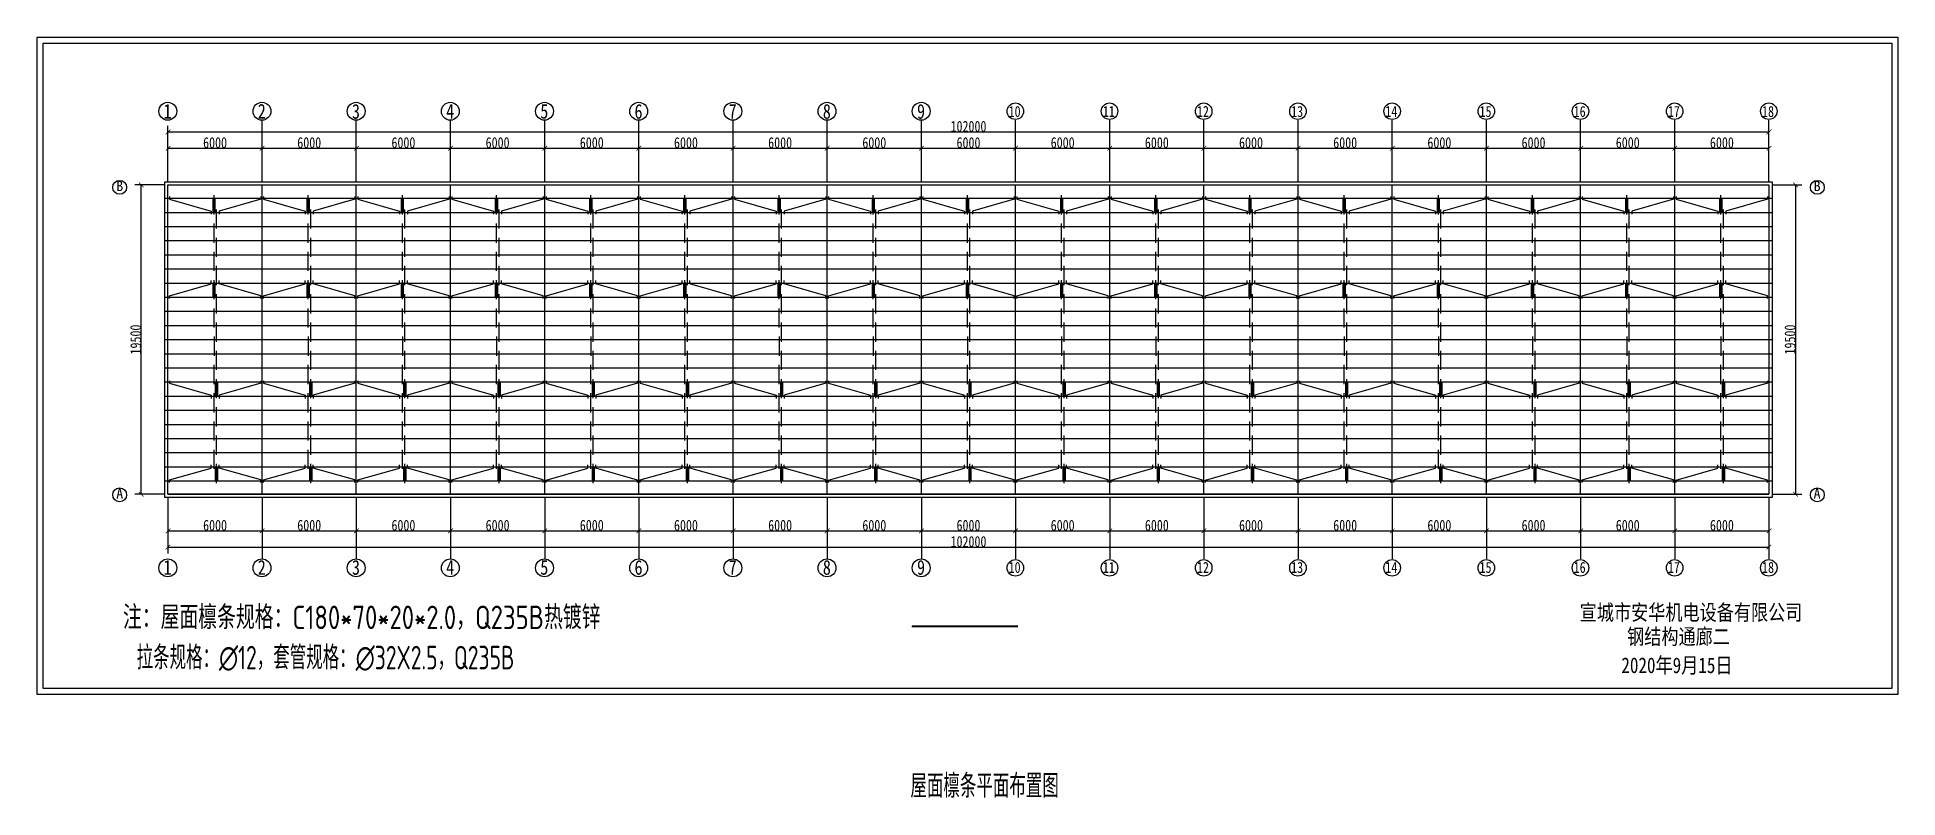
# Model space of a CAD drawing. Header units: millimetres. Extents: x 92079 to 624077, y -488988 to -181668.
# Drawn here: x 466814 to 585350, y -429550 to -381125 of the extents above; entities that cross this region are included whole.
import ezdxf
from ezdxf.enums import TextEntityAlignment as Align

# ---------------------------------------------------------------- set-up
doc = ezdxf.new("R2010")
doc.units = ezdxf.units.MM
doc.header["$PDMODE"] = 1
for name, color, linetype in [('PUB_TEXT', 7, 'Continuous'), ('TEXT', 7, 'Continuous'), ('THICK', 6, 'Continuous'), ('THIN', 7, 'Continuous'), ('粗线', 7, 'Continuous')]:
    doc.layers.add(name, color=color, linetype=linetype)
doc.styles.add('-黑体', font='simhei.ttf', dxfattribs={"width": 0.8})
doc.styles.add('H1', font='')
doc.styles.add('STYLE1', font='', dxfattribs={"width": 0.8})
doc.styles.add('TSSD_Dimension', font='Tssdeng.shx', dxfattribs={"width": 0.7, "bigfont": 'hztxt.shx'})
doc.styles.add('TSSD_Norm', font='Tssdeng.shx', dxfattribs={"bigfont": 'hztxt.shx'})
doc.styles.add('仿宋', font='', dxfattribs={"width": 0.8})
doc.styles.get('H1').set_extended_font_data('SimSun')
doc.styles.get('STYLE1').set_extended_font_data('SimSun')
doc.styles.get('仿宋').set_extended_font_data('FangSong_GB2312')
doc.dimstyles.new('副本 ISO-25', dxfattribs={"dimtxt": 250, "dimasz": 400, "dimexe": 400, "dimexo": 200, "dimgap": 0.3, "dimtad": 1, "dimtoh": 1, "dimdec": 0, "dimtxsty": '仿宋', "dimblk": 'ARCHTICK', "dimcen": 25, "dimaunit": 1, "dimadec": 3, "dimazin": 0, "dimtfac": 1, "dimtdec": 0, "dimtmove": 0, "dimatfit": 3, "dimldrblk": 'ARCHTICK', "dimfxl": 1, "dimarcsym": 0})

msp = doc.modelspace()

# ---------------------------------------------------------------- texts
at = {"layer": 'PUB_TEXT', "style": 'H1'}
for s, p in [('B', (471849.796, -390922.34)), ('B', (579994.676, -390922.34)), ('A', (471849.796, -410498.908)), ('A', (579987.436, -410498.908))]:
    msp.add_text(s, height=648, dxfattribs=at).set_placement(p)
at = {"layer": 'PUB_TEXT', "width": 0.8}
for s, height, style, p in [('注：屋面檩条规格：C180*70*20*2.0，Q235B热镀锌', 1500, 'TSSD_Dimension', (487487.798, -418006.001)), ('宣城市安华机电设备有限公司 ', 1000, '-黑体', (572450.872, -417722.816)), ('钢结构通廊二', 1000, '-黑体', (571380.479, -419265.982)), ('2020年9月15日', 1000, '-黑体', (571280.882, -421092.731))]:
    msp.add_text(s, height=height, dxfattribs=dict(at, style=style)).set_placement(p, align=Align.MIDDLE)
at = {"layer": 'PUB_TEXT', "insert": (473146.727, -419874.988), "char_height": 1500, "width": 30814.07462, "attachment_point": 1, "style": 'TSSD_Dimension'}
msp.add_mtext('拉条规格：∅12，套管规格：∅32X2.5，Q235B', dxfattribs=at)
at = {"layer": 'TEXT', "style": 'TSSD_Norm', "width": 0.7}
msp.add_text('屋面檩条平面布置图', height=1500, dxfattribs=at).set_placement((522447.478, -429998.334), align=Align.BOTTOM_LEFT)
at = {"layer": '粗线', "color": 7, "style": 'STYLE1', "width": 0.8}
for s, height, p in [('1', 936.411, (474866.625, -386309.803)), ('2', 936.411, (480866.625, -386304.571)), ('3', 936.411, (486866.625, -386315.034)), ('4', 936.411, (492866.625, -386304.571)), ('5', 936.411, (498866.625, -386304.571)), ('6', 936.411, (504866.625, -386315.034)), ('7', 936.411, (510866.625, -386304.571)), ('8', 936.411, (516866.625, -386315.034)), ('9', 936.411, (522866.625, -386315.034)), ('10', 700, (528702.458, -386202.238)), ('11', 700, (534702.458, -386198.328)), ('12', 700, (540702.458, -386198.328)), ('13', 700, (546702.458, -386202.238)), ('14', 700, (552702.458, -386198.328)), ('15', 700, (558702.458, -386198.328)), ('16', 700, (564702.458, -386202.238)), ('17', 700, (570702.458, -386198.328)), ('18', 700, (576702.458, -386202.238)), ('1', 936.411, (474866.625, -415350.043)), ('2', 936.411, (480866.625, -415350.043)), ('3', 936.411, (486866.625, -415350.043)), ('4', 936.411, (492866.625, -415350.043)), ('5', 936.411, (498866.625, -415350.043)), ('6', 936.411, (504866.625, -415350.043)), ('7', 936.411, (510866.625, -415350.043)), ('8', 936.411, (516866.625, -415350.043)), ('9', 936.411, (522866.625, -415350.043)), ('10', 700, (528702.458, -415231.711)), ('11', 700, (534702.458, -415231.711)), ('12', 700, (540702.458, -415231.711)), ('13', 700, (546702.458, -415231.711)), ('14', 700, (552702.458, -415231.711)), ('15', 700, (558702.458, -415231.711)), ('16', 700, (564702.458, -415231.711)), ('17', 700, (570702.458, -415231.711)), ('18', 700, (576702.458, -415231.711))]:
    msp.add_text(s, height=height, dxfattribs=at).set_placement(p)

# ---------------------------------------------------------------- blocks, each defined once
blk = doc.blocks.new('_ArchTick')
at = {"color": 0, "linetype": 'ByBlock', "const_width": 0.15}
blk.add_lwpolyline([(-0.5, -0.5), (0.5, 0.5)], dxfattribs=at)
blk = doc.blocks.new('*D325')
at = {"layer": 'Defpoints', "color": 0}
for p in [(475145, -410225), (481145, -410225), (481145, -412557)]:
    blk.add_point(p, dxfattribs=at)
at = {"layer": '粗线', "color": 0, "lineweight": -2}
for p, q in [((475145, -410425), (475145, -412957)), ((481145, -410425), (481145, -412957)), ((475145, -412557), (481145, -412557))]:
    blk.add_line(p, q, dxfattribs=at)
at = {"layer": '粗线', "color": 0, "lineweight": -2, "xscale": 300, "yscale": 300, "zscale": 300, "rotation": 180}
blk.add_blockref('_ArchTick', (475145, -412557), dxfattribs=at)
at = {"layer": '粗线', "color": 0, "lineweight": -2, "xscale": 300, "yscale": 300, "zscale": 300}
blk.add_blockref('_ArchTick', (481145, -412557), dxfattribs=at)
at = {"layer": '粗线', "color": 0, "insert": (478145, -412206), "char_height": 700, "attachment_point": 5, "style": '仿宋'}
blk.add_mtext('6000', dxfattribs=at)
blk = doc.blocks.new('*D326')
at = {"layer": 'Defpoints', "color": 0}
for p in [(481145, -410225), (487145, -410225), (487145, -412557)]:
    blk.add_point(p, dxfattribs=at)
at = {"layer": '粗线', "color": 0, "lineweight": -2}
for p, q in [((481145, -410425), (481145, -412957)), ((487145, -410425), (487145, -412957)), ((481145, -412557), (487145, -412557))]:
    blk.add_line(p, q, dxfattribs=at)
at = {"layer": '粗线', "color": 0, "lineweight": -2, "xscale": 300, "yscale": 300, "zscale": 300, "rotation": 180}
blk.add_blockref('_ArchTick', (481145, -412557), dxfattribs=at)
at = {"layer": '粗线', "color": 0, "lineweight": -2, "xscale": 300, "yscale": 300, "zscale": 300}
blk.add_blockref('_ArchTick', (487145, -412557), dxfattribs=at)
at = {"layer": '粗线', "color": 0, "insert": (484145, -412206), "char_height": 700, "attachment_point": 5, "style": '仿宋'}
blk.add_mtext('6000', dxfattribs=at)
blk = doc.blocks.new('*D327')
at = {"layer": 'Defpoints', "color": 0}
for p in [(487145, -410225), (493145, -410225), (493145, -412557)]:
    blk.add_point(p, dxfattribs=at)
at = {"layer": '粗线', "color": 0, "lineweight": -2}
for p, q in [((487145, -410425), (487145, -412957)), ((493145, -410425), (493145, -412957)), ((487145, -412557), (493145, -412557))]:
    blk.add_line(p, q, dxfattribs=at)
at = {"layer": '粗线', "color": 0, "lineweight": -2, "xscale": 300, "yscale": 300, "zscale": 300, "rotation": 180}
blk.add_blockref('_ArchTick', (487145, -412557), dxfattribs=at)
at = {"layer": '粗线', "color": 0, "lineweight": -2, "xscale": 300, "yscale": 300, "zscale": 300}
blk.add_blockref('_ArchTick', (493145, -412557), dxfattribs=at)
at = {"layer": '粗线', "color": 0, "insert": (490145, -412206), "char_height": 700, "attachment_point": 5, "style": '仿宋'}
blk.add_mtext('6000', dxfattribs=at)
blk = doc.blocks.new('*D328')
at = {"layer": 'Defpoints', "color": 0}
for p in [(493145, -410225), (499145, -410225), (499145, -412557)]:
    blk.add_point(p, dxfattribs=at)
at = {"layer": '粗线', "color": 0, "lineweight": -2}
for p, q in [((493145, -410425), (493145, -412957)), ((499145, -410425), (499145, -412957)), ((493145, -412557), (499145, -412557))]:
    blk.add_line(p, q, dxfattribs=at)
at = {"layer": '粗线', "color": 0, "lineweight": -2, "xscale": 300, "yscale": 300, "zscale": 300, "rotation": 180}
blk.add_blockref('_ArchTick', (493145, -412557), dxfattribs=at)
at = {"layer": '粗线', "color": 0, "lineweight": -2, "xscale": 300, "yscale": 300, "zscale": 300}
blk.add_blockref('_ArchTick', (499145, -412557), dxfattribs=at)
at = {"layer": '粗线', "color": 0, "insert": (496145, -412206), "char_height": 700, "attachment_point": 5, "style": '仿宋'}
blk.add_mtext('6000', dxfattribs=at)
blk = doc.blocks.new('*D329')
at = {"layer": 'Defpoints', "color": 0}
for p in [(499145, -410225), (505145, -410225), (505145, -412557)]:
    blk.add_point(p, dxfattribs=at)
at = {"layer": '粗线', "color": 0, "lineweight": -2}
for p, q in [((499145, -410425), (499145, -412957)), ((505145, -410425), (505145, -412957)), ((499145, -412557), (505145, -412557))]:
    blk.add_line(p, q, dxfattribs=at)
at = {"layer": '粗线', "color": 0, "lineweight": -2, "xscale": 300, "yscale": 300, "zscale": 300, "rotation": 180}
blk.add_blockref('_ArchTick', (499145, -412557), dxfattribs=at)
at = {"layer": '粗线', "color": 0, "lineweight": -2, "xscale": 300, "yscale": 300, "zscale": 300}
blk.add_blockref('_ArchTick', (505145, -412557), dxfattribs=at)
at = {"layer": '粗线', "color": 0, "insert": (502145, -412206), "char_height": 700, "attachment_point": 5, "style": '仿宋'}
blk.add_mtext('6000', dxfattribs=at)
blk = doc.blocks.new('*D330')
at = {"layer": 'Defpoints', "color": 0}
for p in [(505145, -410225), (511145, -410225), (511145, -412557)]:
    blk.add_point(p, dxfattribs=at)
at = {"layer": '粗线', "color": 0, "lineweight": -2}
for p, q in [((505145, -410425), (505145, -412957)), ((511145, -410425), (511145, -412957)), ((505145, -412557), (511145, -412557))]:
    blk.add_line(p, q, dxfattribs=at)
at = {"layer": '粗线', "color": 0, "lineweight": -2, "xscale": 300, "yscale": 300, "zscale": 300, "rotation": 180}
blk.add_blockref('_ArchTick', (505145, -412557), dxfattribs=at)
at = {"layer": '粗线', "color": 0, "lineweight": -2, "xscale": 300, "yscale": 300, "zscale": 300}
blk.add_blockref('_ArchTick', (511145, -412557), dxfattribs=at)
at = {"layer": '粗线', "color": 0, "insert": (508145, -412206), "char_height": 700, "attachment_point": 5, "style": '仿宋'}
blk.add_mtext('6000', dxfattribs=at)
blk = doc.blocks.new('*D331')
at = {"layer": 'Defpoints', "color": 0}
for p in [(511145, -410225), (517145, -410225), (517145, -412557)]:
    blk.add_point(p, dxfattribs=at)
at = {"layer": '粗线', "color": 0, "lineweight": -2}
for p, q in [((511145, -410425), (511145, -412957)), ((517145, -410425), (517145, -412957)), ((511145, -412557), (517145, -412557))]:
    blk.add_line(p, q, dxfattribs=at)
at = {"layer": '粗线', "color": 0, "lineweight": -2, "xscale": 300, "yscale": 300, "zscale": 300, "rotation": 180}
blk.add_blockref('_ArchTick', (511145, -412557), dxfattribs=at)
at = {"layer": '粗线', "color": 0, "lineweight": -2, "xscale": 300, "yscale": 300, "zscale": 300}
blk.add_blockref('_ArchTick', (517145, -412557), dxfattribs=at)
at = {"layer": '粗线', "color": 0, "insert": (514145, -412206), "char_height": 700, "attachment_point": 5, "style": '仿宋'}
blk.add_mtext('6000', dxfattribs=at)
blk = doc.blocks.new('*D332')
at = {"layer": 'Defpoints', "color": 0}
for p in [(517145, -410225), (523145, -410225), (523145, -412557)]:
    blk.add_point(p, dxfattribs=at)
at = {"layer": '粗线', "color": 0, "lineweight": -2}
for p, q in [((517145, -410425), (517145, -412957)), ((523145, -410425), (523145, -412957)), ((517145, -412557), (523145, -412557))]:
    blk.add_line(p, q, dxfattribs=at)
at = {"layer": '粗线', "color": 0, "lineweight": -2, "xscale": 300, "yscale": 300, "zscale": 300, "rotation": 180}
blk.add_blockref('_ArchTick', (517145, -412557), dxfattribs=at)
at = {"layer": '粗线', "color": 0, "lineweight": -2, "xscale": 300, "yscale": 300, "zscale": 300}
blk.add_blockref('_ArchTick', (523145, -412557), dxfattribs=at)
at = {"layer": '粗线', "color": 0, "insert": (520145, -412206), "char_height": 700, "attachment_point": 5, "style": '仿宋'}
blk.add_mtext('6000', dxfattribs=at)
blk = doc.blocks.new('*D333')
at = {"layer": 'Defpoints', "color": 0}
for p in [(523145, -410225), (529145, -410225), (529145, -412557)]:
    blk.add_point(p, dxfattribs=at)
at = {"layer": '粗线', "color": 0, "lineweight": -2}
for p, q in [((523145, -410425), (523145, -412957)), ((529145, -410425), (529145, -412957)), ((523145, -412557), (529145, -412557))]:
    blk.add_line(p, q, dxfattribs=at)
at = {"layer": '粗线', "color": 0, "lineweight": -2, "xscale": 300, "yscale": 300, "zscale": 300, "rotation": 180}
blk.add_blockref('_ArchTick', (523145, -412557), dxfattribs=at)
at = {"layer": '粗线', "color": 0, "lineweight": -2, "xscale": 300, "yscale": 300, "zscale": 300}
blk.add_blockref('_ArchTick', (529145, -412557), dxfattribs=at)
at = {"layer": '粗线', "color": 0, "insert": (526145, -412206), "char_height": 700, "attachment_point": 5, "style": '仿宋'}
blk.add_mtext('6000', dxfattribs=at)
blk = doc.blocks.new('*D334')
at = {"layer": 'Defpoints', "color": 0}
for p in [(529145, -410225), (535145, -410225), (535145, -412557)]:
    blk.add_point(p, dxfattribs=at)
at = {"layer": '粗线', "color": 0, "lineweight": -2}
for p, q in [((529145, -410425), (529145, -412957)), ((535145, -410425), (535145, -412957)), ((529145, -412557), (535145, -412557))]:
    blk.add_line(p, q, dxfattribs=at)
at = {"layer": '粗线', "color": 0, "lineweight": -2, "xscale": 300, "yscale": 300, "zscale": 300, "rotation": 180}
blk.add_blockref('_ArchTick', (529145, -412557), dxfattribs=at)
at = {"layer": '粗线', "color": 0, "lineweight": -2, "xscale": 300, "yscale": 300, "zscale": 300}
blk.add_blockref('_ArchTick', (535145, -412557), dxfattribs=at)
at = {"layer": '粗线', "color": 0, "insert": (532145, -412206), "char_height": 700, "attachment_point": 5, "style": '仿宋'}
blk.add_mtext('6000', dxfattribs=at)
blk = doc.blocks.new('*D335')
at = {"layer": 'Defpoints', "color": 0}
for p in [(535145, -410225), (541145, -410225), (541145, -412557)]:
    blk.add_point(p, dxfattribs=at)
at = {"layer": '粗线', "color": 0, "lineweight": -2}
for p, q in [((535145, -410425), (535145, -412957)), ((541145, -410425), (541145, -412957)), ((535145, -412557), (541145, -412557))]:
    blk.add_line(p, q, dxfattribs=at)
at = {"layer": '粗线', "color": 0, "lineweight": -2, "xscale": 300, "yscale": 300, "zscale": 300, "rotation": 180}
blk.add_blockref('_ArchTick', (535145, -412557), dxfattribs=at)
at = {"layer": '粗线', "color": 0, "lineweight": -2, "xscale": 300, "yscale": 300, "zscale": 300}
blk.add_blockref('_ArchTick', (541145, -412557), dxfattribs=at)
at = {"layer": '粗线', "color": 0, "insert": (538145, -412206), "char_height": 700, "attachment_point": 5, "style": '仿宋'}
blk.add_mtext('6000', dxfattribs=at)
blk = doc.blocks.new('*D336')
at = {"layer": 'Defpoints', "color": 0}
for p in [(541145, -410225), (547145, -410225), (547145, -412557)]:
    blk.add_point(p, dxfattribs=at)
at = {"layer": '粗线', "color": 0, "lineweight": -2}
for p, q in [((541145, -410425), (541145, -412957)), ((547145, -410425), (547145, -412957)), ((541145, -412557), (547145, -412557))]:
    blk.add_line(p, q, dxfattribs=at)
at = {"layer": '粗线', "color": 0, "lineweight": -2, "xscale": 300, "yscale": 300, "zscale": 300, "rotation": 180}
blk.add_blockref('_ArchTick', (541145, -412557), dxfattribs=at)
at = {"layer": '粗线', "color": 0, "lineweight": -2, "xscale": 300, "yscale": 300, "zscale": 300}
blk.add_blockref('_ArchTick', (547145, -412557), dxfattribs=at)
at = {"layer": '粗线', "color": 0, "insert": (544145, -412206), "char_height": 700, "attachment_point": 5, "style": '仿宋'}
blk.add_mtext('6000', dxfattribs=at)
blk = doc.blocks.new('*D337')
at = {"layer": 'Defpoints', "color": 0}
for p in [(547145, -410225), (553145, -410225), (553145, -412557)]:
    blk.add_point(p, dxfattribs=at)
at = {"layer": '粗线', "color": 0, "lineweight": -2}
for p, q in [((547145, -410425), (547145, -412957)), ((553145, -410425), (553145, -412957)), ((547145, -412557), (553145, -412557))]:
    blk.add_line(p, q, dxfattribs=at)
at = {"layer": '粗线', "color": 0, "lineweight": -2, "xscale": 300, "yscale": 300, "zscale": 300, "rotation": 180}
blk.add_blockref('_ArchTick', (547145, -412557), dxfattribs=at)
at = {"layer": '粗线', "color": 0, "lineweight": -2, "xscale": 300, "yscale": 300, "zscale": 300}
blk.add_blockref('_ArchTick', (553145, -412557), dxfattribs=at)
at = {"layer": '粗线', "color": 0, "insert": (550145, -412206), "char_height": 700, "attachment_point": 5, "style": '仿宋'}
blk.add_mtext('6000', dxfattribs=at)
blk = doc.blocks.new('*D338')
at = {"layer": 'Defpoints', "color": 0}
for p in [(553145, -410225), (559145, -410225), (559145, -412557)]:
    blk.add_point(p, dxfattribs=at)
at = {"layer": '粗线', "color": 0, "lineweight": -2}
for p, q in [((553145, -410425), (553145, -412957)), ((559145, -410425), (559145, -412957)), ((553145, -412557), (559145, -412557))]:
    blk.add_line(p, q, dxfattribs=at)
at = {"layer": '粗线', "color": 0, "lineweight": -2, "xscale": 300, "yscale": 300, "zscale": 300, "rotation": 180}
blk.add_blockref('_ArchTick', (553145, -412557), dxfattribs=at)
at = {"layer": '粗线', "color": 0, "lineweight": -2, "xscale": 300, "yscale": 300, "zscale": 300}
blk.add_blockref('_ArchTick', (559145, -412557), dxfattribs=at)
at = {"layer": '粗线', "color": 0, "insert": (556145, -412206), "char_height": 700, "attachment_point": 5, "style": '仿宋'}
blk.add_mtext('6000', dxfattribs=at)
blk = doc.blocks.new('*D339')
at = {"layer": 'Defpoints', "color": 0}
for p in [(559145, -410225), (565145, -410225), (565145, -412557)]:
    blk.add_point(p, dxfattribs=at)
at = {"layer": '粗线', "color": 0, "lineweight": -2}
for p, q in [((559145, -410425), (559145, -412957)), ((565145, -410425), (565145, -412957)), ((559145, -412557), (565145, -412557))]:
    blk.add_line(p, q, dxfattribs=at)
at = {"layer": '粗线', "color": 0, "lineweight": -2, "xscale": 300, "yscale": 300, "zscale": 300, "rotation": 180}
blk.add_blockref('_ArchTick', (559145, -412557), dxfattribs=at)
at = {"layer": '粗线', "color": 0, "lineweight": -2, "xscale": 300, "yscale": 300, "zscale": 300}
blk.add_blockref('_ArchTick', (565145, -412557), dxfattribs=at)
at = {"layer": '粗线', "color": 0, "insert": (562145, -412206), "char_height": 700, "attachment_point": 5, "style": '仿宋'}
blk.add_mtext('6000', dxfattribs=at)
blk = doc.blocks.new('*D340')
at = {"layer": 'Defpoints', "color": 0}
for p in [(565145, -410225), (571145, -410225), (571145, -412557)]:
    blk.add_point(p, dxfattribs=at)
at = {"layer": '粗线', "color": 0, "lineweight": -2}
for p, q in [((565145, -410425), (565145, -412957)), ((571145, -410425), (571145, -412957)), ((565145, -412557), (571145, -412557))]:
    blk.add_line(p, q, dxfattribs=at)
at = {"layer": '粗线', "color": 0, "lineweight": -2, "xscale": 300, "yscale": 300, "zscale": 300, "rotation": 180}
blk.add_blockref('_ArchTick', (565145, -412557), dxfattribs=at)
at = {"layer": '粗线', "color": 0, "lineweight": -2, "xscale": 300, "yscale": 300, "zscale": 300}
blk.add_blockref('_ArchTick', (571145, -412557), dxfattribs=at)
at = {"layer": '粗线', "color": 0, "insert": (568145, -412206), "char_height": 700, "attachment_point": 5, "style": '仿宋'}
blk.add_mtext('6000', dxfattribs=at)
blk = doc.blocks.new('*D341')
at = {"layer": 'Defpoints', "color": 0}
for p in [(571145, -410225), (577145, -410225), (577145, -412557)]:
    blk.add_point(p, dxfattribs=at)
at = {"layer": '粗线', "color": 0, "lineweight": -2}
for p, q in [((571145, -410425), (571145, -412957)), ((577145, -410425), (577145, -412957)), ((571145, -412557), (577145, -412557))]:
    blk.add_line(p, q, dxfattribs=at)
at = {"layer": '粗线', "color": 0, "lineweight": -2, "xscale": 300, "yscale": 300, "zscale": 300, "rotation": 180}
blk.add_blockref('_ArchTick', (571145, -412557), dxfattribs=at)
at = {"layer": '粗线', "color": 0, "lineweight": -2, "xscale": 300, "yscale": 300, "zscale": 300}
blk.add_blockref('_ArchTick', (577145, -412557), dxfattribs=at)
at = {"layer": '粗线', "color": 0, "insert": (574145, -412206), "char_height": 700, "attachment_point": 5, "style": '仿宋'}
blk.add_mtext('6000', dxfattribs=at)
blk = doc.blocks.new('*D304')
at = {"layer": 'Defpoints', "color": 0}
for p in [(475145, -410225), (577145, -410225), (577145, -413593)]:
    blk.add_point(p, dxfattribs=at)
at = {"layer": '粗线', "color": 0, "lineweight": -2}
for p, q in [((475145, -410425), (475145, -413993)), ((577145, -410425), (577145, -413993)), ((475145, -413593), (577145, -413593))]:
    blk.add_line(p, q, dxfattribs=at)
at = {"layer": '粗线', "color": 0, "lineweight": -2, "xscale": 300, "yscale": 300, "zscale": 300, "rotation": 180}
blk.add_blockref('_ArchTick', (475145, -413593), dxfattribs=at)
at = {"layer": '粗线', "color": 0, "lineweight": -2, "xscale": 300, "yscale": 300, "zscale": 300}
blk.add_blockref('_ArchTick', (577145, -413593), dxfattribs=at)
at = {"layer": '粗线', "color": 0, "insert": (526145, -413243), "char_height": 700, "attachment_point": 5, "style": '仿宋'}
blk.add_mtext('102000', dxfattribs=at)
blk = doc.blocks.new('*D305')
at = {"layer": 'Defpoints', "color": 0}
for p in [(481145, -388193), (475145, -390525), (481145, -390525)]:
    blk.add_point(p, dxfattribs=at)
at = {"layer": '粗线', "color": 0, "lineweight": -2}
for p, q in [((475145, -390325), (475145, -387793)), ((475145, -388193), (481145, -388193)), ((481145, -390325), (481145, -387793))]:
    blk.add_line(p, q, dxfattribs=at)
at = {"layer": '粗线', "color": 0, "lineweight": -2, "xscale": 300, "yscale": 300, "zscale": 300, "rotation": 180}
blk.add_blockref('_ArchTick', (475145, -388193), dxfattribs=at)
at = {"layer": '粗线', "color": 0, "lineweight": -2, "xscale": 300, "yscale": 300, "zscale": 300}
blk.add_blockref('_ArchTick', (481145, -388193), dxfattribs=at)
at = {"layer": '粗线', "color": 0, "insert": (478145, -387843), "char_height": 700, "attachment_point": 5, "style": '仿宋'}
blk.add_mtext('6000', dxfattribs=at)
blk = doc.blocks.new('*D306')
at = {"layer": 'Defpoints', "color": 0}
for p in [(487145, -388193), (481145, -390525), (487145, -390525)]:
    blk.add_point(p, dxfattribs=at)
at = {"layer": '粗线', "color": 0, "lineweight": -2}
for p, q in [((481145, -390325), (481145, -387793)), ((481145, -388193), (487145, -388193)), ((487145, -390325), (487145, -387793))]:
    blk.add_line(p, q, dxfattribs=at)
at = {"layer": '粗线', "color": 0, "lineweight": -2, "xscale": 300, "yscale": 300, "zscale": 300, "rotation": 180}
blk.add_blockref('_ArchTick', (481145, -388193), dxfattribs=at)
at = {"layer": '粗线', "color": 0, "lineweight": -2, "xscale": 300, "yscale": 300, "zscale": 300}
blk.add_blockref('_ArchTick', (487145, -388193), dxfattribs=at)
at = {"layer": '粗线', "color": 0, "insert": (484145, -387843), "char_height": 700, "attachment_point": 5, "style": '仿宋'}
blk.add_mtext('6000', dxfattribs=at)
blk = doc.blocks.new('*D307')
at = {"layer": 'Defpoints', "color": 0}
for p in [(493145, -388193), (487145, -390525), (493145, -390525)]:
    blk.add_point(p, dxfattribs=at)
at = {"layer": '粗线', "color": 0, "lineweight": -2}
for p, q in [((487145, -390325), (487145, -387793)), ((487145, -388193), (493145, -388193)), ((493145, -390325), (493145, -387793))]:
    blk.add_line(p, q, dxfattribs=at)
at = {"layer": '粗线', "color": 0, "lineweight": -2, "xscale": 300, "yscale": 300, "zscale": 300, "rotation": 180}
blk.add_blockref('_ArchTick', (487145, -388193), dxfattribs=at)
at = {"layer": '粗线', "color": 0, "lineweight": -2, "xscale": 300, "yscale": 300, "zscale": 300}
blk.add_blockref('_ArchTick', (493145, -388193), dxfattribs=at)
at = {"layer": '粗线', "color": 0, "insert": (490145, -387843), "char_height": 700, "attachment_point": 5, "style": '仿宋'}
blk.add_mtext('6000', dxfattribs=at)
blk = doc.blocks.new('*D308')
at = {"layer": 'Defpoints', "color": 0}
for p in [(499145, -388193), (493145, -390525), (499145, -390525)]:
    blk.add_point(p, dxfattribs=at)
at = {"layer": '粗线', "color": 0, "lineweight": -2}
for p, q in [((493145, -390325), (493145, -387793)), ((493145, -388193), (499145, -388193)), ((499145, -390325), (499145, -387793))]:
    blk.add_line(p, q, dxfattribs=at)
at = {"layer": '粗线', "color": 0, "lineweight": -2, "xscale": 300, "yscale": 300, "zscale": 300, "rotation": 180}
blk.add_blockref('_ArchTick', (493145, -388193), dxfattribs=at)
at = {"layer": '粗线', "color": 0, "lineweight": -2, "xscale": 300, "yscale": 300, "zscale": 300}
blk.add_blockref('_ArchTick', (499145, -388193), dxfattribs=at)
at = {"layer": '粗线', "color": 0, "insert": (496145, -387843), "char_height": 700, "attachment_point": 5, "style": '仿宋'}
blk.add_mtext('6000', dxfattribs=at)
blk = doc.blocks.new('*D309')
at = {"layer": 'Defpoints', "color": 0}
for p in [(505145, -388193), (499145, -390525), (505145, -390525)]:
    blk.add_point(p, dxfattribs=at)
at = {"layer": '粗线', "color": 0, "lineweight": -2}
for p, q in [((499145, -390325), (499145, -387793)), ((499145, -388193), (505145, -388193)), ((505145, -390325), (505145, -387793))]:
    blk.add_line(p, q, dxfattribs=at)
at = {"layer": '粗线', "color": 0, "lineweight": -2, "xscale": 300, "yscale": 300, "zscale": 300, "rotation": 180}
blk.add_blockref('_ArchTick', (499145, -388193), dxfattribs=at)
at = {"layer": '粗线', "color": 0, "lineweight": -2, "xscale": 300, "yscale": 300, "zscale": 300}
blk.add_blockref('_ArchTick', (505145, -388193), dxfattribs=at)
at = {"layer": '粗线', "color": 0, "insert": (502145, -387843), "char_height": 700, "attachment_point": 5, "style": '仿宋'}
blk.add_mtext('6000', dxfattribs=at)
blk = doc.blocks.new('*D310')
at = {"layer": 'Defpoints', "color": 0}
for p in [(511145, -388193), (505145, -390525), (511145, -390525)]:
    blk.add_point(p, dxfattribs=at)
at = {"layer": '粗线', "color": 0, "lineweight": -2}
for p, q in [((505145, -390325), (505145, -387793)), ((505145, -388193), (511145, -388193)), ((511145, -390325), (511145, -387793))]:
    blk.add_line(p, q, dxfattribs=at)
at = {"layer": '粗线', "color": 0, "lineweight": -2, "xscale": 300, "yscale": 300, "zscale": 300, "rotation": 180}
blk.add_blockref('_ArchTick', (505145, -388193), dxfattribs=at)
at = {"layer": '粗线', "color": 0, "lineweight": -2, "xscale": 300, "yscale": 300, "zscale": 300}
blk.add_blockref('_ArchTick', (511145, -388193), dxfattribs=at)
at = {"layer": '粗线', "color": 0, "insert": (508145, -387843), "char_height": 700, "attachment_point": 5, "style": '仿宋'}
blk.add_mtext('6000', dxfattribs=at)
blk = doc.blocks.new('*D311')
at = {"layer": 'Defpoints', "color": 0}
for p in [(517145, -388193), (511145, -390525), (517145, -390525)]:
    blk.add_point(p, dxfattribs=at)
at = {"layer": '粗线', "color": 0, "lineweight": -2}
for p, q in [((511145, -390325), (511145, -387793)), ((511145, -388193), (517145, -388193)), ((517145, -390325), (517145, -387793))]:
    blk.add_line(p, q, dxfattribs=at)
at = {"layer": '粗线', "color": 0, "lineweight": -2, "xscale": 300, "yscale": 300, "zscale": 300, "rotation": 180}
blk.add_blockref('_ArchTick', (511145, -388193), dxfattribs=at)
at = {"layer": '粗线', "color": 0, "lineweight": -2, "xscale": 300, "yscale": 300, "zscale": 300}
blk.add_blockref('_ArchTick', (517145, -388193), dxfattribs=at)
at = {"layer": '粗线', "color": 0, "insert": (514145, -387843), "char_height": 700, "attachment_point": 5, "style": '仿宋'}
blk.add_mtext('6000', dxfattribs=at)
blk = doc.blocks.new('*D312')
at = {"layer": 'Defpoints', "color": 0}
for p in [(523145, -388193), (517145, -390525), (523145, -390525)]:
    blk.add_point(p, dxfattribs=at)
at = {"layer": '粗线', "color": 0, "lineweight": -2}
for p, q in [((517145, -390325), (517145, -387793)), ((517145, -388193), (523145, -388193)), ((523145, -390325), (523145, -387793))]:
    blk.add_line(p, q, dxfattribs=at)
at = {"layer": '粗线', "color": 0, "lineweight": -2, "xscale": 300, "yscale": 300, "zscale": 300, "rotation": 180}
blk.add_blockref('_ArchTick', (517145, -388193), dxfattribs=at)
at = {"layer": '粗线', "color": 0, "lineweight": -2, "xscale": 300, "yscale": 300, "zscale": 300}
blk.add_blockref('_ArchTick', (523145, -388193), dxfattribs=at)
at = {"layer": '粗线', "color": 0, "insert": (520145, -387843), "char_height": 700, "attachment_point": 5, "style": '仿宋'}
blk.add_mtext('6000', dxfattribs=at)
blk = doc.blocks.new('*D313')
at = {"layer": 'Defpoints', "color": 0}
for p in [(529145, -388193), (523145, -390525), (529145, -390525)]:
    blk.add_point(p, dxfattribs=at)
at = {"layer": '粗线', "color": 0, "lineweight": -2}
for p, q in [((523145, -390325), (523145, -387793)), ((523145, -388193), (529145, -388193)), ((529145, -390325), (529145, -387793))]:
    blk.add_line(p, q, dxfattribs=at)
at = {"layer": '粗线', "color": 0, "lineweight": -2, "xscale": 300, "yscale": 300, "zscale": 300, "rotation": 180}
blk.add_blockref('_ArchTick', (523145, -388193), dxfattribs=at)
at = {"layer": '粗线', "color": 0, "lineweight": -2, "xscale": 300, "yscale": 300, "zscale": 300}
blk.add_blockref('_ArchTick', (529145, -388193), dxfattribs=at)
at = {"layer": '粗线', "color": 0, "insert": (526145, -387843), "char_height": 700, "attachment_point": 5, "style": '仿宋'}
blk.add_mtext('6000', dxfattribs=at)
blk = doc.blocks.new('*D314')
at = {"layer": 'Defpoints', "color": 0}
for p in [(535145, -388193), (529145, -390525), (535145, -390525)]:
    blk.add_point(p, dxfattribs=at)
at = {"layer": '粗线', "color": 0, "lineweight": -2}
for p, q in [((529145, -390325), (529145, -387793)), ((529145, -388193), (535145, -388193)), ((535145, -390325), (535145, -387793))]:
    blk.add_line(p, q, dxfattribs=at)
at = {"layer": '粗线', "color": 0, "lineweight": -2, "xscale": 300, "yscale": 300, "zscale": 300, "rotation": 180}
blk.add_blockref('_ArchTick', (529145, -388193), dxfattribs=at)
at = {"layer": '粗线', "color": 0, "lineweight": -2, "xscale": 300, "yscale": 300, "zscale": 300}
blk.add_blockref('_ArchTick', (535145, -388193), dxfattribs=at)
at = {"layer": '粗线', "color": 0, "insert": (532145, -387843), "char_height": 700, "attachment_point": 5, "style": '仿宋'}
blk.add_mtext('6000', dxfattribs=at)
blk = doc.blocks.new('*D315')
at = {"layer": 'Defpoints', "color": 0}
for p in [(541145, -388193), (535145, -390525), (541145, -390525)]:
    blk.add_point(p, dxfattribs=at)
at = {"layer": '粗线', "color": 0, "lineweight": -2}
for p, q in [((535145, -390325), (535145, -387793)), ((535145, -388193), (541145, -388193)), ((541145, -390325), (541145, -387793))]:
    blk.add_line(p, q, dxfattribs=at)
at = {"layer": '粗线', "color": 0, "lineweight": -2, "xscale": 300, "yscale": 300, "zscale": 300, "rotation": 180}
blk.add_blockref('_ArchTick', (535145, -388193), dxfattribs=at)
at = {"layer": '粗线', "color": 0, "lineweight": -2, "xscale": 300, "yscale": 300, "zscale": 300}
blk.add_blockref('_ArchTick', (541145, -388193), dxfattribs=at)
at = {"layer": '粗线', "color": 0, "insert": (538145, -387843), "char_height": 700, "attachment_point": 5, "style": '仿宋'}
blk.add_mtext('6000', dxfattribs=at)
blk = doc.blocks.new('*D316')
at = {"layer": 'Defpoints', "color": 0}
for p in [(547145, -388193), (541145, -390525), (547145, -390525)]:
    blk.add_point(p, dxfattribs=at)
at = {"layer": '粗线', "color": 0, "lineweight": -2}
for p, q in [((541145, -390325), (541145, -387793)), ((541145, -388193), (547145, -388193)), ((547145, -390325), (547145, -387793))]:
    blk.add_line(p, q, dxfattribs=at)
at = {"layer": '粗线', "color": 0, "lineweight": -2, "xscale": 300, "yscale": 300, "zscale": 300, "rotation": 180}
blk.add_blockref('_ArchTick', (541145, -388193), dxfattribs=at)
at = {"layer": '粗线', "color": 0, "lineweight": -2, "xscale": 300, "yscale": 300, "zscale": 300}
blk.add_blockref('_ArchTick', (547145, -388193), dxfattribs=at)
at = {"layer": '粗线', "color": 0, "insert": (544145, -387843), "char_height": 700, "attachment_point": 5, "style": '仿宋'}
blk.add_mtext('6000', dxfattribs=at)
blk = doc.blocks.new('*D317')
at = {"layer": 'Defpoints', "color": 0}
for p in [(553145, -388193), (547145, -390525), (553145, -390525)]:
    blk.add_point(p, dxfattribs=at)
at = {"layer": '粗线', "color": 0, "lineweight": -2}
for p, q in [((547145, -390325), (547145, -387793)), ((547145, -388193), (553145, -388193)), ((553145, -390325), (553145, -387793))]:
    blk.add_line(p, q, dxfattribs=at)
at = {"layer": '粗线', "color": 0, "lineweight": -2, "xscale": 300, "yscale": 300, "zscale": 300, "rotation": 180}
blk.add_blockref('_ArchTick', (547145, -388193), dxfattribs=at)
at = {"layer": '粗线', "color": 0, "lineweight": -2, "xscale": 300, "yscale": 300, "zscale": 300}
blk.add_blockref('_ArchTick', (553145, -388193), dxfattribs=at)
at = {"layer": '粗线', "color": 0, "insert": (550145, -387843), "char_height": 700, "attachment_point": 5, "style": '仿宋'}
blk.add_mtext('6000', dxfattribs=at)
blk = doc.blocks.new('*D318')
at = {"layer": 'Defpoints', "color": 0}
for p in [(559145, -388193), (553145, -390525), (559145, -390525)]:
    blk.add_point(p, dxfattribs=at)
at = {"layer": '粗线', "color": 0, "lineweight": -2}
for p, q in [((553145, -390325), (553145, -387793)), ((553145, -388193), (559145, -388193)), ((559145, -390325), (559145, -387793))]:
    blk.add_line(p, q, dxfattribs=at)
at = {"layer": '粗线', "color": 0, "lineweight": -2, "xscale": 300, "yscale": 300, "zscale": 300, "rotation": 180}
blk.add_blockref('_ArchTick', (553145, -388193), dxfattribs=at)
at = {"layer": '粗线', "color": 0, "lineweight": -2, "xscale": 300, "yscale": 300, "zscale": 300}
blk.add_blockref('_ArchTick', (559145, -388193), dxfattribs=at)
at = {"layer": '粗线', "color": 0, "insert": (556145, -387843), "char_height": 700, "attachment_point": 5, "style": '仿宋'}
blk.add_mtext('6000', dxfattribs=at)
blk = doc.blocks.new('*D319')
at = {"layer": 'Defpoints', "color": 0}
for p in [(565145, -388193), (559145, -390525), (565145, -390525)]:
    blk.add_point(p, dxfattribs=at)
at = {"layer": '粗线', "color": 0, "lineweight": -2}
for p, q in [((559145, -390325), (559145, -387793)), ((559145, -388193), (565145, -388193)), ((565145, -390325), (565145, -387793))]:
    blk.add_line(p, q, dxfattribs=at)
at = {"layer": '粗线', "color": 0, "lineweight": -2, "xscale": 300, "yscale": 300, "zscale": 300, "rotation": 180}
blk.add_blockref('_ArchTick', (559145, -388193), dxfattribs=at)
at = {"layer": '粗线', "color": 0, "lineweight": -2, "xscale": 300, "yscale": 300, "zscale": 300}
blk.add_blockref('_ArchTick', (565145, -388193), dxfattribs=at)
at = {"layer": '粗线', "color": 0, "insert": (562145, -387843), "char_height": 700, "attachment_point": 5, "style": '仿宋'}
blk.add_mtext('6000', dxfattribs=at)
blk = doc.blocks.new('*D320')
at = {"layer": 'Defpoints', "color": 0}
for p in [(571145, -388193), (565145, -390525), (571145, -390525)]:
    blk.add_point(p, dxfattribs=at)
at = {"layer": '粗线', "color": 0, "lineweight": -2}
for p, q in [((565145, -390325), (565145, -387793)), ((565145, -388193), (571145, -388193)), ((571145, -390325), (571145, -387793))]:
    blk.add_line(p, q, dxfattribs=at)
at = {"layer": '粗线', "color": 0, "lineweight": -2, "xscale": 300, "yscale": 300, "zscale": 300, "rotation": 180}
blk.add_blockref('_ArchTick', (565145, -388193), dxfattribs=at)
at = {"layer": '粗线', "color": 0, "lineweight": -2, "xscale": 300, "yscale": 300, "zscale": 300}
blk.add_blockref('_ArchTick', (571145, -388193), dxfattribs=at)
at = {"layer": '粗线', "color": 0, "insert": (568145, -387843), "char_height": 700, "attachment_point": 5, "style": '仿宋'}
blk.add_mtext('6000', dxfattribs=at)
blk = doc.blocks.new('*D321')
at = {"layer": 'Defpoints', "color": 0}
for p in [(577145, -388193), (571145, -390525), (577145, -390525)]:
    blk.add_point(p, dxfattribs=at)
at = {"layer": '粗线', "color": 0, "lineweight": -2}
for p, q in [((571145, -390325), (571145, -387793)), ((571145, -388193), (577145, -388193)), ((577145, -390325), (577145, -387793))]:
    blk.add_line(p, q, dxfattribs=at)
at = {"layer": '粗线', "color": 0, "lineweight": -2, "xscale": 300, "yscale": 300, "zscale": 300, "rotation": 180}
blk.add_blockref('_ArchTick', (571145, -388193), dxfattribs=at)
at = {"layer": '粗线', "color": 0, "lineweight": -2, "xscale": 300, "yscale": 300, "zscale": 300}
blk.add_blockref('_ArchTick', (577145, -388193), dxfattribs=at)
at = {"layer": '粗线', "color": 0, "insert": (574145, -387843), "char_height": 700, "attachment_point": 5, "style": '仿宋'}
blk.add_mtext('6000', dxfattribs=at)
blk = doc.blocks.new('*D322')
at = {"layer": 'Defpoints', "color": 0}
for p in [(577145, -387156), (475145, -390525), (577145, -390525)]:
    blk.add_point(p, dxfattribs=at)
at = {"layer": '粗线', "color": 0, "lineweight": -2}
for p, q in [((475145, -390325), (475145, -386756)), ((475145, -387156), (577145, -387156)), ((577145, -390325), (577145, -386756))]:
    blk.add_line(p, q, dxfattribs=at)
at = {"layer": '粗线', "color": 0, "lineweight": -2, "xscale": 300, "yscale": 300, "zscale": 300, "rotation": 180}
blk.add_blockref('_ArchTick', (475145, -387156), dxfattribs=at)
at = {"layer": '粗线', "color": 0, "lineweight": -2, "xscale": 300, "yscale": 300, "zscale": 300}
blk.add_blockref('_ArchTick', (577145, -387156), dxfattribs=at)
at = {"layer": '粗线', "color": 0, "insert": (526145, -386806), "char_height": 700, "attachment_point": 5, "style": '仿宋'}
blk.add_mtext('102000', dxfattribs=at)
blk = doc.blocks.new('*D543')
at = {"layer": 'Defpoints', "color": 0}
for p in [(473444, -390524), (475145, -390524), (475145, -410224)]:
    blk.add_point(p, dxfattribs=at)
at = {"layer": '粗线', "color": 0, "lineweight": -2}
for p, q in [((474945, -390524), (473044, -390524)), ((473444, -410224), (473444, -390524)), ((474945, -410224), (473044, -410224))]:
    blk.add_line(p, q, dxfattribs=at)
at = {"layer": '粗线', "color": 0, "lineweight": -2, "xscale": 300, "yscale": 300, "zscale": 300}
for p, rotation in [((473444, -390524), 90), ((473444, -410224), 270)]:
    blk.add_blockref('_ArchTick', p, dxfattribs=dict(at, rotation=rotation))
at = {"layer": '粗线', "color": 0, "insert": (473094, -400374), "char_height": 700, "attachment_point": 5, "rotation": 90, "style": '仿宋'}
blk.add_mtext('19500', dxfattribs=at)
blk = doc.blocks.new('*D542')
at = {"layer": 'Defpoints', "color": 0}
for p in [(577145, -390524), (578845, -390524), (577145, -410224)]:
    blk.add_point(p, dxfattribs=at)
at = {"layer": '粗线', "color": 0, "lineweight": -2}
for p, q in [((577345, -390524), (579245, -390524)), ((578845, -410224), (578845, -390524)), ((577345, -410224), (579245, -410224))]:
    blk.add_line(p, q, dxfattribs=at)
at = {"layer": '粗线', "color": 0, "lineweight": -2, "xscale": 300, "yscale": 300, "zscale": 300}
for p, rotation in [((578845, -390524), 90), ((578845, -410224), 270)]:
    blk.add_blockref('_ArchTick', p, dxfattribs=dict(at, rotation=rotation))
at = {"layer": '粗线', "color": 0, "insert": (578495, -400374), "char_height": 700, "attachment_point": 5, "rotation": 90, "style": '仿宋'}
blk.add_mtext('19500', dxfattribs=at)

# ---------------------------------------------------------------- dimensions: what is measured, and where the dimension line sits
at = {"layer": '粗线', "color": 7}
for base, p1, p2, picture, middle in [((577144.873, -387156.188), (475144.873, -390524.796), (577144.873, -390524.796), '*D322', (526144.873, -386805.888)), ((481144.873, -388192.896), (475144.873, -390524.796), (481144.873, -390524.796), '*D305', (478144.873, -387842.596)), ((487144.873, -388192.896), (481144.873, -390524.796), (487144.873, -390524.796), '*D306', (484144.873, -387842.596)), ((493144.873, -388192.896), (487144.873, -390524.796), (493144.873, -390524.796), '*D307', (490144.873, -387842.596)), ((499144.873, -388192.896), (493144.873, -390524.796), (499144.873, -390524.796), '*D308', (496144.873, -387842.596)), ((505144.873, -388192.896), (499144.873, -390524.796), (505144.873, -390524.796), '*D309', (502144.873, -387842.596)), ((511144.873, -388192.896), (505144.873, -390524.796), (511144.873, -390524.796), '*D310', (508144.873, -387842.596)), ((517144.873, -388192.896), (511144.873, -390524.796), (517144.873, -390524.796), '*D311', (514144.873, -387842.596)), ((523144.873, -388192.896), (517144.873, -390524.796), (523144.873, -390524.796), '*D312', (520144.873, -387842.596)), ((529144.873, -388192.896), (523144.873, -390524.796), (529144.873, -390524.796), '*D313', (526144.873, -387842.596)), ((535144.873, -388192.896), (529144.873, -390524.796), (535144.873, -390524.796), '*D314', (532144.873, -387842.596)), ((541144.873, -388192.896), (535144.873, -390524.796), (541144.873, -390524.796), '*D315', (538144.873, -387842.596)), ((547144.873, -388192.896), (541144.873, -390524.796), (547144.873, -390524.796), '*D316', (544144.873, -387842.596)), ((553144.873, -388192.896), (547144.873, -390524.796), (553144.873, -390524.796), '*D317', (550144.873, -387842.596)), ((559144.873, -388192.896), (553144.873, -390524.796), (559144.873, -390524.796), '*D318', (556144.873, -387842.596)), ((565144.873, -388192.896), (559144.873, -390524.796), (565144.873, -390524.796), '*D319', (562144.873, -387842.596)), ((571144.873, -388192.896), (565144.873, -390524.796), (571144.873, -390524.796), '*D320', (568144.873, -387842.596)), ((577144.873, -388192.896), (571144.873, -390524.796), (577144.873, -390524.796), '*D321', (574144.873, -387842.596)), ((481144.873, -412556.696), (475144.873, -410224.796), (481144.873, -410224.796), '*D325', (478144.873, -412206.396)), ((577144.873, -413593.403), (475144.873, -410224.796), (577144.873, -410224.796), '*D304', (526144.873, -413243.103)), ((487144.873, -412556.696), (481144.873, -410224.796), (487144.873, -410224.796), '*D326', (484144.873, -412206.396)), ((493144.873, -412556.696), (487144.873, -410224.796), (493144.873, -410224.796), '*D327', (490144.873, -412206.396)), ((499144.873, -412556.696), (493144.873, -410224.796), (499144.873, -410224.796), '*D328', (496144.873, -412206.396)), ((505144.873, -412556.696), (499144.873, -410224.796), (505144.873, -410224.796), '*D329', (502144.873, -412206.396)), ((511144.873, -412556.696), (505144.873, -410224.796), (511144.873, -410224.796), '*D330', (508144.873, -412206.396)), ((517144.873, -412556.696), (511144.873, -410224.796), (517144.873, -410224.796), '*D331', (514144.873, -412206.396)), ((523144.873, -412556.696), (517144.873, -410224.796), (523144.873, -410224.796), '*D332', (520144.873, -412206.396)), ((529144.873, -412556.696), (523144.873, -410224.796), (529144.873, -410224.796), '*D333', (526144.873, -412206.396)), ((535144.873, -412556.696), (529144.873, -410224.796), (535144.873, -410224.796), '*D334', (532144.873, -412206.396)), ((541144.873, -412556.696), (535144.873, -410224.796), (541144.873, -410224.796), '*D335', (538144.873, -412206.396)), ((547144.873, -412556.696), (541144.873, -410224.796), (547144.873, -410224.796), '*D336', (544144.873, -412206.396)), ((553144.873, -412556.696), (547144.873, -410224.796), (553144.873, -410224.796), '*D337', (550144.873, -412206.396)), ((559144.873, -412556.696), (553144.873, -410224.796), (559144.873, -410224.796), '*D338', (556144.873, -412206.396)), ((565144.873, -412556.696), (559144.873, -410224.796), (565144.873, -410224.796), '*D339', (562144.873, -412206.396)), ((571144.873, -412556.696), (565144.873, -410224.796), (571144.873, -410224.796), '*D340', (568144.873, -412206.396)), ((577144.873, -412556.696), (571144.873, -410224.796), (577144.873, -410224.796), '*D341', (574144.873, -412206.396))]:
    dim = msp.add_linear_dim(base=base, p1=p1, p2=p2, dimstyle='副本 ISO-25', override={"dimtxt": 700, "dimasz": 300}, dxfattribs=at)
    dim.commit()
    dim.dimension.update_dxf_attribs({"geometry": picture, "text_midpoint": middle})
for p1, p2, distance, picture, middle in [((475144.873, -410224.14), (475144.873, -390524.14), 1700.553, '*D543', (473094.02, -400374.14)), ((577144.873, -410224.14), (577144.873, -390524.14), -1700.553, '*D542', (578495.126, -400374.14))]:
    dim = msp.add_aligned_dim(p1=p1, p2=p2, distance=distance, text='19500', dimstyle='副本 ISO-25', override={"dimtxt": 700, "dimasz": 300}, dxfattribs=at)
    dim.commit()
    dim.dimension.update_dxf_attribs({"geometry": picture, "text_midpoint": middle})

# ---------------------------------------------------------------- linework, layer by layer
at = {"layer": 'THICK', "linetype": 'Continuous', "const_width": 36}
msp.add_lwpolyline([(522540.149, -418570.939), (529306.292, -418570.939)], dxfattribs=at)
at = {"layer": 'THIN', "linetype": 'Continuous'}
msp.add_lwpolyline([(522540.149, -418642.939), (529280.192, -418642.939)], dxfattribs=at)
at = {"layer": '粗线', "color": 7}
for p, q in [((481144.873, -387905.313), (481144.873, -386407.063)), ((487144.873, -387905.313), (487144.873, -386407.063)), ((493144.873, -387905.313), (493144.873, -386407.063)), ((499144.873, -387905.313), (499144.873, -386407.063)), ((505144.873, -387905.313), (505144.873, -386407.063)), ((511144.873, -387905.313), (511144.873, -386407.063)), ((517144.873, -387905.313), (517144.873, -386407.063)), ((523144.873, -387905.313), (523144.873, -386407.063)), ((529144.873, -387905.313), (529144.873, -386407.063)), ((535144.873, -387905.313), (535144.873, -386407.063)), ((541144.873, -387905.313), (541144.873, -386407.063)), ((547144.873, -387905.313), (547144.873, -386407.063)), ((553144.873, -387905.313), (553144.873, -386407.063)), ((559144.873, -387905.313), (559144.873, -386407.063)), ((565144.873, -387905.313), (565144.873, -386407.063)), ((571144.873, -387905.313), (571144.873, -386407.063)), ((577144.873, -387905.313), (577144.873, -386407.063)), ((475144.873, -410224.796), (475144.873, -390524.796)), ((475144.873, -390524.796), (577144.873, -390524.796)), ((481144.873, -410224.796), (481144.873, -390524.796)), ((487144.873, -410224.796), (487144.873, -390524.796)), ((493144.873, -410224.796), (493144.873, -390524.796)), ((499144.873, -410224.796), (499144.873, -390524.796)), ((505144.873, -410224.796), (505144.873, -390524.796)), ((511144.873, -410224.796), (511144.873, -390524.796)), ((517144.873, -410224.796), (517144.873, -390524.796)), ((523144.873, -410224.796), (523144.873, -390524.796)), ((529144.873, -410224.796), (529144.873, -390524.796)), ((535144.873, -410224.796), (535144.873, -390524.796)), ((541144.873, -410224.796), (541144.873, -390524.796)), ((547144.873, -410224.796), (547144.873, -390524.796)), ((553144.873, -410224.796), (553144.873, -390524.796)), ((559144.873, -410224.796), (559144.873, -390524.796)), ((565144.873, -410224.796), (565144.873, -390524.796)), ((571144.873, -410224.796), (571144.873, -390524.796)), ((577144.873, -390524.796), (577144.873, -410224.796)), ((478079.621, -392409.285), (478079.621, -391187.746)), ((478240.321, -393309.285), (478240.321, -392087.746)), ((484079.621, -392409.285), (484079.621, -391187.746)), ((484240.321, -393309.285), (484240.321, -392087.746)), ((490079.621, -392409.285), (490079.621, -391187.746)), ((490240.321, -393309.285), (490240.321, -392087.746)), ((496079.621, -392409.285), (496079.621, -391187.746)), ((496240.321, -393309.285), (496240.321, -392087.746)), ((502079.621, -392410.596), (502079.621, -391189.057)), ((502240.321, -393310.596), (502240.321, -392089.057)), ((508079.621, -392409.285), (508079.621, -391187.746)), ((508240.321, -393309.285), (508240.321, -392087.746)), ((514079.621, -392409.285), (514079.621, -391187.746)), ((514240.321, -393309.285), (514240.321, -392087.746)), ((520079.621, -392410.596), (520079.621, -391189.057)), ((520240.321, -393310.596), (520240.321, -392089.057)), ((526079.621, -392409.285), (526079.621, -391187.746)), ((526240.321, -393309.285), (526240.321, -392087.746)), ((532079.621, -392409.285), (532079.621, -391187.746)), ((532240.321, -393309.285), (532240.321, -392087.746)), ((538079.621, -392410.596), (538079.621, -391189.057)), ((538240.321, -393310.596), (538240.321, -392089.057)), ((544079.621, -392410.596), (544079.621, -391189.057)), ((544240.321, -393310.596), (544240.321, -392089.057)), ((550079.621, -392409.285), (550079.621, -391187.746)), ((550240.321, -393309.285), (550240.321, -392087.746)), ((556079.621, -392409.285), (556079.621, -391187.746)), ((556240.321, -393309.285), (556240.321, -392087.746)), ((562079.621, -392410.596), (562079.621, -391189.057)), ((562240.321, -393310.596), (562240.321, -392089.057)), ((568079.621, -392409.285), (568079.621, -391187.746)), ((568240.321, -393309.285), (568240.321, -392087.746)), ((574079.621, -392410.596), (574079.621, -391189.057)), ((574240.321, -393310.596), (574240.321, -392089.057)), ((478079.621, -394209.285), (478079.621, -392987.746)), ((484079.621, -394209.285), (484079.621, -392987.746)), ((490079.621, -394209.285), (490079.621, -392987.746)), ((496079.621, -394209.285), (496079.621, -392987.746)), ((502079.621, -394210.596), (502079.621, -392989.057)), ((508079.621, -394209.285), (508079.621, -392987.746)), ((514079.621, -394209.285), (514079.621, -392987.746)), ((520079.621, -394210.596), (520079.621, -392989.057)), ((526079.621, -394209.285), (526079.621, -392987.746)), ((532079.621, -394209.285), (532079.621, -392987.746)), ((538079.621, -394210.596), (538079.621, -392989.057)), ((544079.621, -394210.596), (544079.621, -392989.057)), ((550079.621, -394209.285), (550079.621, -392987.746)), ((556079.621, -394209.285), (556079.621, -392987.746)), ((562079.621, -394210.596), (562079.621, -392989.057)), ((568079.621, -394209.285), (568079.621, -392987.746)), ((574079.621, -394210.596), (574079.621, -392989.057)), ((478240.321, -395109.285), (478240.321, -393887.746)), ((484240.321, -395109.285), (484240.321, -393887.746)), ((490240.321, -395109.285), (490240.321, -393887.746)), ((496240.321, -395109.285), (496240.321, -393887.746)), ((502240.321, -395110.596), (502240.321, -393889.057)), ((508240.321, -395109.285), (508240.321, -393887.746)), ((514240.321, -395109.285), (514240.321, -393887.746)), ((520240.321, -395110.596), (520240.321, -393889.057)), ((526240.321, -395109.285), (526240.321, -393887.746)), ((532240.321, -395109.285), (532240.321, -393887.746)), ((538240.321, -395110.596), (538240.321, -393889.057)), ((544240.321, -395110.596), (544240.321, -393889.057)), ((550240.321, -395109.285), (550240.321, -393887.746)), ((556240.321, -395109.285), (556240.321, -393887.746)), ((562240.321, -395110.596), (562240.321, -393889.057)), ((568240.321, -395109.285), (568240.321, -393887.746)), ((574240.321, -395110.596), (574240.321, -393889.057)), ((478079.621, -396009.285), (478079.621, -394787.746)), ((478240.321, -396909.285), (478240.321, -395687.746)), ((484079.621, -396009.285), (484079.621, -394787.746)), ((484240.321, -396909.285), (484240.321, -395687.746)), ((490079.621, -396009.285), (490079.621, -394787.746)), ((490240.321, -396909.285), (490240.321, -395687.746)), ((496079.621, -396009.285), (496079.621, -394787.746)), ((496240.321, -396909.285), (496240.321, -395687.746)), ((502079.621, -396010.596), (502079.621, -394789.057)), ((502240.321, -396910.596), (502240.321, -395689.057)), ((508079.621, -396009.285), (508079.621, -394787.746)), ((508240.321, -396909.285), (508240.321, -395687.746)), ((514079.621, -396009.285), (514079.621, -394787.746)), ((514240.321, -396909.285), (514240.321, -395687.746)), ((520079.621, -396010.596), (520079.621, -394789.057)), ((520240.321, -396910.596), (520240.321, -395689.057)), ((526079.621, -396009.285), (526079.621, -394787.746)), ((526240.321, -396909.285), (526240.321, -395687.746)), ((532079.621, -396009.285), (532079.621, -394787.746)), ((532240.321, -396909.285), (532240.321, -395687.746)), ((538079.621, -396010.596), (538079.621, -394789.057)), ((538240.321, -396910.596), (538240.321, -395689.057)), ((544079.621, -396010.596), (544079.621, -394789.057)), ((544240.321, -396910.596), (544240.321, -395689.057)), ((550079.621, -396009.285), (550079.621, -394787.746)), ((550240.321, -396909.285), (550240.321, -395687.746)), ((556079.621, -396009.285), (556079.621, -394787.746)), ((556240.321, -396909.285), (556240.321, -395687.746)), ((562079.621, -396010.596), (562079.621, -394789.057)), ((562240.321, -396910.596), (562240.321, -395689.057)), ((568079.621, -396009.285), (568079.621, -394787.746)), ((568240.321, -396909.285), (568240.321, -395687.746)), ((574079.621, -396010.596), (574079.621, -394789.057)), ((574240.321, -396910.596), (574240.321, -395689.057)), ((478079.621, -397809.285), (478079.621, -396587.746)), ((484079.621, -397809.285), (484079.621, -396587.746)), ((490079.621, -397809.285), (490079.621, -396587.746)), ((496079.621, -397809.285), (496079.621, -396587.746)), ((502079.621, -397810.596), (502079.621, -396589.057)), ((508079.621, -397809.285), (508079.621, -396587.746)), ((514079.621, -397809.285), (514079.621, -396587.746)), ((520079.621, -397810.596), (520079.621, -396589.057)), ((526079.621, -397809.285), (526079.621, -396587.746)), ((532079.621, -397809.285), (532079.621, -396587.746)), ((538079.621, -397810.596), (538079.621, -396589.057)), ((544079.621, -397810.596), (544079.621, -396589.057)), ((550079.621, -397809.285), (550079.621, -396587.746)), ((556079.621, -397809.285), (556079.621, -396587.746)), ((562079.621, -397810.596), (562079.621, -396589.057)), ((568079.621, -397809.285), (568079.621, -396587.746)), ((574079.621, -397810.596), (574079.621, -396589.057)), ((478240.321, -398709.285), (478240.321, -397487.746)), ((484240.321, -398709.285), (484240.321, -397487.746)), ((490240.321, -398709.285), (490240.321, -397487.746)), ((496240.321, -398709.285), (496240.321, -397487.746)), ((502240.321, -398710.596), (502240.321, -397489.057)), ((508240.321, -398709.285), (508240.321, -397487.746)), ((514240.321, -398709.285), (514240.321, -397487.746)), ((520240.321, -398710.596), (520240.321, -397489.057)), ((526240.321, -398709.285), (526240.321, -397487.746)), ((532240.321, -398709.285), (532240.321, -397487.746)), ((538240.321, -398710.596), (538240.321, -397489.057)), ((544240.321, -398710.596), (544240.321, -397489.057)), ((550240.321, -398709.285), (550240.321, -397487.746)), ((556240.321, -398709.285), (556240.321, -397487.746)), ((562240.321, -398710.596), (562240.321, -397489.057)), ((568240.321, -398709.285), (568240.321, -397487.746)), ((574240.321, -398710.596), (574240.321, -397489.057)), ((478079.621, -399609.285), (478079.621, -398387.746)), ((478240.321, -400509.285), (478240.321, -399287.746)), ((484079.621, -399609.285), (484079.621, -398387.746)), ((484240.321, -400509.285), (484240.321, -399287.746)), ((490079.621, -399609.285), (490079.621, -398387.746)), ((490240.321, -400509.285), (490240.321, -399287.746)), ((496079.621, -399609.285), (496079.621, -398387.746)), ((496240.321, -400509.285), (496240.321, -399287.746)), ((502079.621, -399610.596), (502079.621, -398389.057)), ((502240.321, -400510.596), (502240.321, -399289.057)), ((508079.621, -399609.285), (508079.621, -398387.746)), ((508240.321, -400509.285), (508240.321, -399287.746)), ((514079.621, -399609.285), (514079.621, -398387.746)), ((514240.321, -400509.285), (514240.321, -399287.746)), ((520079.621, -399610.596), (520079.621, -398389.057)), ((520240.321, -400510.596), (520240.321, -399289.057)), ((526079.621, -399609.285), (526079.621, -398387.746)), ((526240.321, -400509.285), (526240.321, -399287.746)), ((532079.621, -399609.285), (532079.621, -398387.746)), ((532240.321, -400509.285), (532240.321, -399287.746)), ((538079.621, -399610.596), (538079.621, -398389.057)), ((538240.321, -400510.596), (538240.321, -399289.057)), ((544079.621, -399610.596), (544079.621, -398389.057)), ((544240.321, -400510.596), (544240.321, -399289.057)), ((550079.621, -399609.285), (550079.621, -398387.746)), ((550240.321, -400509.285), (550240.321, -399287.746)), ((556079.621, -399609.285), (556079.621, -398387.746)), ((556240.321, -400509.285), (556240.321, -399287.746)), ((562079.621, -399610.596), (562079.621, -398389.057)), ((562240.321, -400510.596), (562240.321, -399289.057)), ((568079.621, -399609.285), (568079.621, -398387.746)), ((568240.321, -400509.285), (568240.321, -399287.746)), ((574079.621, -399610.596), (574079.621, -398389.057)), ((574240.321, -400510.596), (574240.321, -399289.057)), ((478079.621, -400187.746), (478079.621, -401409.285)), ((484079.621, -400187.746), (484079.621, -401409.285)), ((490079.621, -400187.746), (490079.621, -401409.285)), ((496079.621, -400187.746), (496079.621, -401409.285)), ((502079.621, -400189.057), (502079.621, -401410.596)), ((508079.621, -400187.746), (508079.621, -401409.285)), ((514079.621, -400187.746), (514079.621, -401409.285)), ((520079.621, -400189.057), (520079.621, -401410.596)), ((526079.621, -400187.746), (526079.621, -401409.285)), ((532079.621, -400187.746), (532079.621, -401409.285)), ((538079.621, -400189.057), (538079.621, -401410.596)), ((544079.621, -400189.057), (544079.621, -401410.596)), ((550079.621, -400187.746), (550079.621, -401409.285)), ((556079.621, -400187.746), (556079.621, -401409.285)), ((562079.621, -400189.057), (562079.621, -401410.596)), ((568079.621, -400187.746), (568079.621, -401409.285)), ((574079.621, -400189.057), (574079.621, -401410.596)), ((478240.321, -402309.285), (478240.321, -401087.746)), ((484240.321, -402309.285), (484240.321, -401087.746)), ((490240.321, -402309.285), (490240.321, -401087.746)), ((496240.321, -402309.285), (496240.321, -401087.746)), ((502240.321, -402310.596), (502240.321, -401089.057)), ((508240.321, -402309.285), (508240.321, -401087.746)), ((514240.321, -402309.285), (514240.321, -401087.746)), ((520240.321, -402310.596), (520240.321, -401089.057)), ((526240.321, -402309.285), (526240.321, -401087.746)), ((532240.321, -402309.285), (532240.321, -401087.746)), ((538240.321, -402310.596), (538240.321, -401089.057)), ((544240.321, -402310.596), (544240.321, -401089.057)), ((550240.321, -402309.285), (550240.321, -401087.746)), ((556240.321, -402309.285), (556240.321, -401087.746)), ((562240.321, -402310.596), (562240.321, -401089.057)), ((568240.321, -402309.285), (568240.321, -401087.746)), ((574240.321, -402310.596), (574240.321, -401089.057)), ((478079.621, -403209.285), (478079.621, -401987.746)), ((478240.321, -404109.285), (478240.321, -402887.746)), ((484079.621, -403209.285), (484079.621, -401987.746)), ((484240.321, -404109.285), (484240.321, -402887.746)), ((490079.621, -403209.285), (490079.621, -401987.746)), ((490240.321, -404109.285), (490240.321, -402887.746)), ((496079.621, -403209.285), (496079.621, -401987.746)), ((496240.321, -404109.285), (496240.321, -402887.746)), ((502079.621, -403210.596), (502079.621, -401989.057)), ((502240.321, -404110.596), (502240.321, -402889.057)), ((508079.621, -403209.285), (508079.621, -401987.746)), ((508240.321, -404109.285), (508240.321, -402887.746)), ((514079.621, -403209.285), (514079.621, -401987.746)), ((514240.321, -404109.285), (514240.321, -402887.746)), ((520079.621, -403210.596), (520079.621, -401989.057)), ((520240.321, -404110.596), (520240.321, -402889.057)), ((526079.621, -403209.285), (526079.621, -401987.746)), ((526240.321, -404109.285), (526240.321, -402887.746)), ((532079.621, -403209.285), (532079.621, -401987.746)), ((532240.321, -404109.285), (532240.321, -402887.746)), ((538079.621, -403210.596), (538079.621, -401989.057)), ((538240.321, -404110.596), (538240.321, -402889.057)), ((544079.621, -403210.596), (544079.621, -401989.057)), ((544240.321, -404110.596), (544240.321, -402889.057)), ((550079.621, -403209.285), (550079.621, -401987.746)), ((550240.321, -404109.285), (550240.321, -402887.746)), ((556079.621, -403209.285), (556079.621, -401987.746)), ((556240.321, -404109.285), (556240.321, -402887.746)), ((562079.621, -403210.596), (562079.621, -401989.057)), ((562240.321, -404110.596), (562240.321, -402889.057)), ((568079.621, -403209.285), (568079.621, -401987.746)), ((568240.321, -404109.285), (568240.321, -402887.746)), ((574079.621, -403210.596), (574079.621, -401989.057)), ((574240.321, -404110.596), (574240.321, -402889.057)), ((478079.621, -405009.285), (478079.621, -403787.746)), ((484079.621, -405009.285), (484079.621, -403787.746)), ((490079.621, -405009.285), (490079.621, -403787.746)), ((496079.621, -405009.285), (496079.621, -403787.746)), ((502079.621, -405010.596), (502079.621, -403789.057)), ((508079.621, -405009.285), (508079.621, -403787.746)), ((514079.621, -405009.285), (514079.621, -403787.746)), ((520079.621, -405010.596), (520079.621, -403789.057)), ((526079.621, -405009.285), (526079.621, -403787.746)), ((532079.621, -405009.285), (532079.621, -403787.746)), ((538079.621, -405010.596), (538079.621, -403789.057)), ((544079.621, -405010.596), (544079.621, -403789.057)), ((550079.621, -405009.285), (550079.621, -403787.746)), ((556079.621, -405009.285), (556079.621, -403787.746)), ((562079.621, -405010.596), (562079.621, -403789.057)), ((568079.621, -405009.285), (568079.621, -403787.746)), ((574079.621, -405010.596), (574079.621, -403789.057)), ((478240.321, -405909.285), (478240.321, -404687.746)), ((484240.321, -405909.285), (484240.321, -404687.746)), ((490240.321, -405909.285), (490240.321, -404687.746)), ((496240.321, -405909.285), (496240.321, -404687.746)), ((502240.321, -405910.596), (502240.321, -404689.057)), ((508240.321, -405909.285), (508240.321, -404687.746)), ((514240.321, -405909.285), (514240.321, -404687.746)), ((520240.321, -405910.596), (520240.321, -404689.057)), ((526240.321, -405909.285), (526240.321, -404687.746)), ((532240.321, -405909.285), (532240.321, -404687.746)), ((538240.321, -405910.596), (538240.321, -404689.057)), ((544240.321, -405910.596), (544240.321, -404689.057)), ((550240.321, -405909.285), (550240.321, -404687.746)), ((556240.321, -405909.285), (556240.321, -404687.746)), ((562240.321, -405910.596), (562240.321, -404689.057)), ((568240.321, -405909.285), (568240.321, -404687.746)), ((574240.321, -405910.596), (574240.321, -404689.057)), ((478079.621, -406809.285), (478079.621, -405587.746)), ((478240.321, -407709.285), (478240.321, -406487.746)), ((484079.621, -406809.285), (484079.621, -405587.746)), ((484240.321, -407709.285), (484240.321, -406487.746)), ((490079.621, -406809.285), (490079.621, -405587.746)), ((490240.321, -407709.285), (490240.321, -406487.746)), ((496079.621, -406809.285), (496079.621, -405587.746)), ((496240.321, -407709.285), (496240.321, -406487.746)), ((502079.621, -406810.596), (502079.621, -405589.057)), ((502240.321, -407710.596), (502240.321, -406489.057)), ((508079.621, -406809.285), (508079.621, -405587.746)), ((508240.321, -407709.285), (508240.321, -406487.746)), ((514079.621, -406809.285), (514079.621, -405587.746)), ((514240.321, -407709.285), (514240.321, -406487.746)), ((520079.621, -406810.596), (520079.621, -405589.057)), ((520240.321, -407710.596), (520240.321, -406489.057)), ((526079.621, -406809.285), (526079.621, -405587.746)), ((526240.321, -407709.285), (526240.321, -406487.746)), ((532079.621, -406809.285), (532079.621, -405587.746)), ((532240.321, -407709.285), (532240.321, -406487.746)), ((538079.621, -406810.596), (538079.621, -405589.057)), ((538240.321, -407710.596), (538240.321, -406489.057)), ((544079.621, -406810.596), (544079.621, -405589.057)), ((544240.321, -407710.596), (544240.321, -406489.057)), ((550079.621, -406809.285), (550079.621, -405587.746)), ((550240.321, -407709.285), (550240.321, -406487.746)), ((556079.621, -406809.285), (556079.621, -405587.746)), ((556240.321, -407709.285), (556240.321, -406487.746)), ((562079.621, -406810.596), (562079.621, -405589.057)), ((562240.321, -407710.596), (562240.321, -406489.057)), ((568079.621, -406809.285), (568079.621, -405587.746)), ((568240.321, -407709.285), (568240.321, -406487.746)), ((574079.621, -406810.596), (574079.621, -405589.057)), ((574240.321, -407710.596), (574240.321, -406489.057)), ((478079.621, -408609.285), (478079.621, -407387.746)), ((484079.621, -408609.285), (484079.621, -407387.746)), ((490079.621, -408609.285), (490079.621, -407387.746)), ((496079.621, -408609.285), (496079.621, -407387.746)), ((502079.621, -408610.596), (502079.621, -407389.057)), ((508079.621, -408609.285), (508079.621, -407387.746)), ((514079.621, -408609.285), (514079.621, -407387.746)), ((520079.621, -408610.596), (520079.621, -407389.057)), ((526079.621, -408609.285), (526079.621, -407387.746)), ((532079.621, -408609.285), (532079.621, -407387.746)), ((538079.621, -408610.596), (538079.621, -407389.057)), ((544079.621, -408610.596), (544079.621, -407389.057)), ((550079.621, -408609.285), (550079.621, -407387.746)), ((556079.621, -408609.285), (556079.621, -407387.746)), ((562079.621, -408610.596), (562079.621, -407389.057)), ((568079.621, -408609.285), (568079.621, -407387.746)), ((574079.621, -408610.596), (574079.621, -407389.057)), ((478240.321, -409509.285), (478240.321, -408287.746)), ((484240.321, -409509.285), (484240.321, -408287.746)), ((490240.321, -409509.285), (490240.321, -408287.746)), ((496240.321, -409509.285), (496240.321, -408287.746)), ((502240.321, -409510.596), (502240.321, -408289.057)), ((508240.321, -409509.285), (508240.321, -408287.746)), ((514240.321, -409509.285), (514240.321, -408287.746)), ((520240.321, -409510.596), (520240.321, -408289.057)), ((526240.321, -409509.285), (526240.321, -408287.746)), ((532240.321, -409509.285), (532240.321, -408287.746)), ((538240.321, -409510.596), (538240.321, -408289.057)), ((544240.321, -409510.596), (544240.321, -408289.057)), ((550240.321, -409509.285), (550240.321, -408287.746)), ((556240.321, -409509.285), (556240.321, -408287.746)), ((562240.321, -409510.596), (562240.321, -408289.057)), ((568240.321, -409509.285), (568240.321, -408287.746)), ((574240.321, -409510.596), (574240.321, -408289.057)), ((475144.873, -410223.485), (577144.873, -410223.485)), ((475144.873, -410224.796), (577144.873, -410224.796)), ((481144.873, -412844.278), (481144.873, -414342.529)), ((487144.873, -412844.278), (487144.873, -414342.529)), ((493144.873, -412844.278), (493144.873, -414342.529)), ((499144.873, -412844.278), (499144.873, -414342.529)), ((505144.873, -412844.278), (505144.873, -414342.529)), ((511144.873, -412844.278), (511144.873, -414342.529)), ((517144.873, -412844.278), (517144.873, -414342.529)), ((523144.873, -412844.278), (523144.873, -414342.529)), ((529144.873, -412844.278), (529144.873, -414342.529)), ((535144.873, -412844.278), (535144.873, -414342.529)), ((541144.873, -412844.278), (541144.873, -414342.529)), ((547144.873, -412844.278), (547144.873, -414342.529)), ((553144.873, -412844.278), (553144.873, -414342.529)), ((559144.873, -412844.278), (559144.873, -414342.529)), ((565144.873, -412844.278), (565144.873, -414342.529)), ((571144.873, -412844.278), (571144.873, -414342.529)), ((577144.873, -412844.278), (577144.873, -414342.529))]:
    msp.add_line(p, q, dxfattribs=at)
at = {"layer": '粗线', "color": 3}
for p, q in [((474944.873, -391374.796), (577344.873, -391374.796)), ((474944.873, -392274.796), (577344.873, -392274.796)), ((474944.873, -393174.796), (577344.873, -393174.796)), ((474944.873, -394074.796), (577344.873, -394074.796)), ((474944.873, -394974.796), (577344.873, -394974.796)), ((474944.873, -395874.796), (577344.873, -395874.796)), ((474944.873, -396774.796), (577344.873, -396774.796)), ((474944.873, -397674.796), (577344.873, -397674.796)), ((474944.873, -398574.796), (577344.873, -398574.796)), ((474944.873, -399474.796), (577344.873, -399474.796)), ((474944.873, -400374.796), (577344.873, -400374.796)), ((474944.873, -401274.796), (577344.873, -401274.796)), ((474944.873, -402174.796), (577344.873, -402174.796)), ((474944.873, -403074.796), (577344.873, -403074.796)), ((474944.873, -403974.796), (577344.873, -403974.796)), ((474944.873, -404874.796), (577344.873, -404874.796)), ((474944.873, -405774.796), (577344.873, -405774.796)), ((474944.873, -406674.796), (577344.873, -406674.796)), ((474944.873, -407574.796), (577344.873, -407574.796)), ((474944.873, -408474.796), (577344.873, -408474.796)), ((474944.873, -409374.796), (577344.873, -409374.796))]:
    msp.add_line(p, q, dxfattribs=at)
at = {"layer": '粗线', "color": 7}
for points in [[(466814.028, -381125.037), (585350.41, -381125.037), (585350.41, -422973.458), (466814.028, -422973.458)], [(467186.26, -381497.268), (584978.178, -381497.268), (584978.178, -422601.227), (467186.26, -422601.227)], [(474944.873, -390324.796), (577344.873, -390324.796), (577344.873, -410424.796), (474944.873, -410424.796)], [(475144.873, -390524.796), (577144.873, -390524.796), (577144.873, -410224.796), (475144.873, -410224.796)], [(478139.382, -392273.485), (478019.86, -392273.485), (478019.86, -391373.485), (478139.382, -391373.485)], [(484139.382, -392273.485), (484019.86, -392273.485), (484019.86, -391373.485), (484139.382, -391373.485)], [(490139.382, -392273.485), (490019.86, -392273.485), (490019.86, -391373.485), (490139.382, -391373.485)], [(496139.382, -392273.485), (496019.86, -392273.485), (496019.86, -391373.485), (496139.382, -391373.485)], [(502139.382, -392274.796), (502019.86, -392274.796), (502019.86, -391374.796), (502139.382, -391374.796)], [(508139.382, -392273.485), (508019.86, -392273.485), (508019.86, -391373.485), (508139.382, -391373.485)], [(514139.382, -392273.485), (514019.86, -392273.485), (514019.86, -391373.485), (514139.382, -391373.485)], [(520139.382, -392274.796), (520019.86, -392274.796), (520019.86, -391374.796), (520139.382, -391374.796)], [(526139.382, -392273.485), (526019.86, -392273.485), (526019.86, -391373.485), (526139.382, -391373.485)], [(532139.382, -392273.485), (532019.86, -392273.485), (532019.86, -391373.485), (532139.382, -391373.485)], [(538139.382, -392274.796), (538019.86, -392274.796), (538019.86, -391374.796), (538139.382, -391374.796)], [(544139.382, -392274.796), (544019.86, -392274.796), (544019.86, -391374.796), (544139.382, -391374.796)], [(550139.382, -392273.485), (550019.86, -392273.485), (550019.86, -391373.485), (550139.382, -391373.485)], [(556139.382, -392273.485), (556019.86, -392273.485), (556019.86, -391373.485), (556139.382, -391373.485)], [(562139.382, -392274.796), (562019.86, -392274.796), (562019.86, -391374.796), (562139.382, -391374.796)], [(568139.382, -392273.485), (568019.86, -392273.485), (568019.86, -391373.485), (568139.382, -391373.485)], [(574139.382, -392274.796), (574019.86, -392274.796), (574019.86, -391374.796), (574139.382, -391374.796)], [(478139.382, -397673.485), (478019.86, -397673.485), (478019.86, -396773.485), (478139.382, -396773.485)], [(484139.382, -397673.485), (484019.86, -397673.485), (484019.86, -396773.485), (484139.382, -396773.485)], [(490139.382, -397673.485), (490019.86, -397673.485), (490019.86, -396773.485), (490139.382, -396773.485)], [(496139.382, -397673.485), (496019.86, -397673.485), (496019.86, -396773.485), (496139.382, -396773.485)], [(502139.382, -397674.796), (502019.86, -397674.796), (502019.86, -396774.796), (502139.382, -396774.796)], [(508139.382, -397673.485), (508019.86, -397673.485), (508019.86, -396773.485), (508139.382, -396773.485)], [(514139.382, -397673.485), (514019.86, -397673.485), (514019.86, -396773.485), (514139.382, -396773.485)], [(520139.382, -397674.796), (520019.86, -397674.796), (520019.86, -396774.796), (520139.382, -396774.796)], [(526139.382, -397673.485), (526019.86, -397673.485), (526019.86, -396773.485), (526139.382, -396773.485)], [(532139.382, -397673.485), (532019.86, -397673.485), (532019.86, -396773.485), (532139.382, -396773.485)], [(538139.382, -397674.796), (538019.86, -397674.796), (538019.86, -396774.796), (538139.382, -396774.796)], [(544139.382, -397674.796), (544019.86, -397674.796), (544019.86, -396774.796), (544139.382, -396774.796)], [(550139.382, -397673.485), (550019.86, -397673.485), (550019.86, -396773.485), (550139.382, -396773.485)], [(556139.382, -397673.485), (556019.86, -397673.485), (556019.86, -396773.485), (556139.382, -396773.485)], [(562139.382, -397674.796), (562019.86, -397674.796), (562019.86, -396774.796), (562139.382, -396774.796)], [(568139.382, -397673.485), (568019.86, -397673.485), (568019.86, -396773.485), (568139.382, -396773.485)], [(574139.382, -397674.796), (574019.86, -397674.796), (574019.86, -396774.796), (574139.382, -396774.796)], [(478300.082, -403973.485), (478180.559, -403973.485), (478180.559, -403073.485), (478300.082, -403073.485)], [(484300.082, -403973.485), (484180.559, -403973.485), (484180.559, -403073.485), (484300.082, -403073.485)], [(490300.082, -403973.485), (490180.559, -403973.485), (490180.559, -403073.485), (490300.082, -403073.485)], [(496300.082, -403973.485), (496180.559, -403973.485), (496180.559, -403073.485), (496300.082, -403073.485)], [(502300.082, -403974.796), (502180.559, -403974.796), (502180.559, -403074.796), (502300.082, -403074.796)], [(508300.082, -403973.485), (508180.559, -403973.485), (508180.559, -403073.485), (508300.082, -403073.485)], [(514300.082, -403973.485), (514180.559, -403973.485), (514180.559, -403073.485), (514300.082, -403073.485)], [(520300.082, -403974.796), (520180.559, -403974.796), (520180.559, -403074.796), (520300.082, -403074.796)], [(526300.082, -403973.485), (526180.559, -403973.485), (526180.559, -403073.485), (526300.082, -403073.485)], [(532300.082, -403973.485), (532180.559, -403973.485), (532180.559, -403073.485), (532300.082, -403073.485)], [(538300.082, -403974.796), (538180.559, -403974.796), (538180.559, -403074.796), (538300.082, -403074.796)], [(544300.082, -403974.796), (544180.559, -403974.796), (544180.559, -403074.796), (544300.082, -403074.796)], [(550300.082, -403973.485), (550180.559, -403973.485), (550180.559, -403073.485), (550300.082, -403073.485)], [(556300.082, -403973.485), (556180.559, -403973.485), (556180.559, -403073.485), (556300.082, -403073.485)], [(562300.082, -403974.796), (562180.559, -403974.796), (562180.559, -403074.796), (562300.082, -403074.796)], [(568300.082, -403973.485), (568180.559, -403973.485), (568180.559, -403073.485), (568300.082, -403073.485)], [(574300.082, -403974.796), (574180.559, -403974.796), (574180.559, -403074.796), (574300.082, -403074.796)], [(478300.082, -409373.485), (478180.559, -409373.485), (478180.559, -408473.485), (478300.082, -408473.485)], [(484300.082, -409373.485), (484180.559, -409373.485), (484180.559, -408473.485), (484300.082, -408473.485)], [(490300.082, -409373.485), (490180.559, -409373.485), (490180.559, -408473.485), (490300.082, -408473.485)], [(496300.082, -409373.485), (496180.559, -409373.485), (496180.559, -408473.485), (496300.082, -408473.485)], [(502300.082, -409374.796), (502180.559, -409374.796), (502180.559, -408474.796), (502300.082, -408474.796)], [(508300.082, -409373.485), (508180.559, -409373.485), (508180.559, -408473.485), (508300.082, -408473.485)], [(514300.082, -409373.485), (514180.559, -409373.485), (514180.559, -408473.485), (514300.082, -408473.485)], [(520300.082, -409374.796), (520180.559, -409374.796), (520180.559, -408474.796), (520300.082, -408474.796)], [(526300.082, -409373.485), (526180.559, -409373.485), (526180.559, -408473.485), (526300.082, -408473.485)], [(532300.082, -409373.485), (532180.559, -409373.485), (532180.559, -408473.485), (532300.082, -408473.485)], [(538300.082, -409374.796), (538180.559, -409374.796), (538180.559, -408474.796), (538300.082, -408474.796)], [(544300.082, -409374.796), (544180.559, -409374.796), (544180.559, -408474.796), (544300.082, -408474.796)], [(550300.082, -409373.485), (550180.559, -409373.485), (550180.559, -408473.485), (550300.082, -408473.485)], [(556300.082, -409373.485), (556180.559, -409373.485), (556180.559, -408473.485), (556300.082, -408473.485)], [(562300.082, -409374.796), (562180.559, -409374.796), (562180.559, -408474.796), (562300.082, -408474.796)], [(568300.082, -409373.485), (568180.559, -409373.485), (568180.559, -408473.485), (568300.082, -408473.485)], [(574300.082, -409374.796), (574180.559, -409374.796), (574180.559, -408474.796), (574300.082, -408474.796)]]:
    msp.add_lwpolyline(points, close=True, dxfattribs=at)
for points in [[(475235.125, -391269.318), (475235.125, -391430.98), (477893.413, -392189.51), (477893.413, -392400.12)], [(481054.622, -391269.318), (481054.622, -391430.98), (478396.333, -392189.51), (478396.333, -392400.12)], [(481235.125, -391269.318), (481235.125, -391430.98), (483893.413, -392189.51), (483893.413, -392400.12)], [(487054.622, -391269.318), (487054.622, -391430.98), (484396.333, -392189.51), (484396.333, -392400.12)], [(487235.125, -391269.318), (487235.125, -391430.98), (489893.413, -392189.51), (489893.413, -392400.12)], [(493054.622, -391269.318), (493054.622, -391430.98), (490396.333, -392189.51), (490396.333, -392400.12)], [(493235.125, -391269.318), (493235.125, -391430.98), (495893.413, -392189.51), (495893.413, -392400.12)], [(499054.622, -391269.318), (499054.622, -391430.98), (496396.333, -392189.51), (496396.333, -392400.12)], [(499235.125, -391270.629), (499235.125, -391432.291), (501893.413, -392190.821), (501893.413, -392401.431)], [(505054.622, -391270.629), (505054.622, -391432.291), (502396.333, -392190.821), (502396.333, -392401.431)], [(505235.125, -391269.318), (505235.125, -391430.98), (507893.413, -392189.51), (507893.413, -392400.12)], [(511054.622, -391269.318), (511054.622, -391430.98), (508396.333, -392189.51), (508396.333, -392400.12)], [(511235.125, -391269.318), (511235.125, -391430.98), (513893.413, -392189.51), (513893.413, -392400.12)], [(517054.622, -391269.318), (517054.622, -391430.98), (514396.333, -392189.51), (514396.333, -392400.12)], [(517235.125, -391270.629), (517235.125, -391432.291), (519893.413, -392190.821), (519893.413, -392401.431)], [(523054.622, -391270.629), (523054.622, -391432.291), (520396.333, -392190.821), (520396.333, -392401.431)], [(523235.125, -391269.318), (523235.125, -391430.98), (525893.413, -392189.51), (525893.413, -392400.12)], [(529054.622, -391269.318), (529054.622, -391430.98), (526396.333, -392189.51), (526396.333, -392400.12)], [(529235.125, -391269.318), (529235.125, -391430.98), (531893.413, -392189.51), (531893.413, -392400.12)], [(535054.622, -391269.318), (535054.622, -391430.98), (532396.333, -392189.51), (532396.333, -392400.12)], [(535235.125, -391270.629), (535235.125, -391432.291), (537893.413, -392190.821), (537893.413, -392401.431)], [(541054.622, -391270.629), (541054.622, -391432.291), (538396.333, -392190.821), (538396.333, -392401.431)], [(541235.125, -391270.629), (541235.125, -391432.291), (543893.413, -392190.821), (543893.413, -392401.431)], [(547054.622, -391270.629), (547054.622, -391432.291), (544396.333, -392190.821), (544396.333, -392401.431)], [(547235.125, -391269.318), (547235.125, -391430.98), (549893.413, -392189.51), (549893.413, -392400.12)], [(553054.622, -391269.318), (553054.622, -391430.98), (550396.333, -392189.51), (550396.333, -392400.12)], [(553235.125, -391269.318), (553235.125, -391430.98), (555893.413, -392189.51), (555893.413, -392400.12)], [(559054.622, -391269.318), (559054.622, -391430.98), (556396.333, -392189.51), (556396.333, -392400.12)], [(559235.125, -391270.629), (559235.125, -391432.291), (561893.413, -392190.821), (561893.413, -392401.431)], [(565054.622, -391270.629), (565054.622, -391432.291), (562396.333, -392190.821), (562396.333, -392401.431)], [(565235.125, -391269.318), (565235.125, -391430.98), (567893.413, -392189.51), (567893.413, -392400.12)], [(571054.622, -391269.318), (571054.622, -391430.98), (568396.333, -392189.51), (568396.333, -392400.12)], [(571235.125, -391270.629), (571235.125, -391432.291), (573893.413, -392190.821), (573893.413, -392401.431)], [(577054.622, -391270.629), (577054.622, -391432.291), (574396.333, -392190.821), (574396.333, -392401.431)], [(475235.125, -397754.316), (475235.125, -397592.654), (477893.413, -396834.124), (477893.413, -396623.514)], [(481054.622, -397754.316), (481054.622, -397592.654), (478396.333, -396834.124), (478396.333, -396623.514)], [(481235.125, -397754.316), (481235.125, -397592.654), (483893.413, -396834.124), (483893.413, -396623.514)], [(487054.622, -397754.316), (487054.622, -397592.654), (484396.333, -396834.124), (484396.333, -396623.514)], [(487235.125, -397754.316), (487235.125, -397592.654), (489893.413, -396834.124), (489893.413, -396623.514)], [(493054.622, -397754.316), (493054.622, -397592.654), (490396.333, -396834.124), (490396.333, -396623.514)], [(493235.125, -397754.316), (493235.125, -397592.654), (495893.413, -396834.124), (495893.413, -396623.514)], [(499054.622, -397754.316), (499054.622, -397592.654), (496396.333, -396834.124), (496396.333, -396623.514)], [(499235.125, -397755.627), (499235.125, -397593.965), (501893.413, -396835.436), (501893.413, -396624.825)], [(505054.622, -397755.627), (505054.622, -397593.965), (502396.333, -396835.436), (502396.333, -396624.825)], [(505235.125, -397754.316), (505235.125, -397592.654), (507893.413, -396834.124), (507893.413, -396623.514)], [(511054.622, -397754.316), (511054.622, -397592.654), (508396.333, -396834.124), (508396.333, -396623.514)], [(511235.125, -397754.316), (511235.125, -397592.654), (513893.413, -396834.124), (513893.413, -396623.514)], [(517054.622, -397754.316), (517054.622, -397592.654), (514396.333, -396834.124), (514396.333, -396623.514)], [(517235.125, -397755.627), (517235.125, -397593.965), (519893.413, -396835.436), (519893.413, -396624.825)], [(523054.622, -397755.627), (523054.622, -397593.965), (520396.333, -396835.436), (520396.333, -396624.825)], [(523235.125, -397754.316), (523235.125, -397592.654), (525893.413, -396834.124), (525893.413, -396623.514)], [(529054.622, -397754.316), (529054.622, -397592.654), (526396.333, -396834.124), (526396.333, -396623.514)], [(529235.125, -397754.316), (529235.125, -397592.654), (531893.413, -396834.124), (531893.413, -396623.514)], [(535054.622, -397754.316), (535054.622, -397592.654), (532396.333, -396834.124), (532396.333, -396623.514)], [(535235.125, -397755.627), (535235.125, -397593.965), (537893.413, -396835.436), (537893.413, -396624.825)], [(541054.622, -397755.627), (541054.622, -397593.965), (538396.333, -396835.436), (538396.333, -396624.825)], [(541235.125, -397755.627), (541235.125, -397593.965), (543893.413, -396835.436), (543893.413, -396624.825)], [(547054.622, -397755.627), (547054.622, -397593.965), (544396.333, -396835.436), (544396.333, -396624.825)], [(547235.125, -397754.316), (547235.125, -397592.654), (549893.413, -396834.124), (549893.413, -396623.514)], [(553054.622, -397754.316), (553054.622, -397592.654), (550396.333, -396834.124), (550396.333, -396623.514)], [(553235.125, -397754.316), (553235.125, -397592.654), (555893.413, -396834.124), (555893.413, -396623.514)], [(559054.622, -397754.316), (559054.622, -397592.654), (556396.333, -396834.124), (556396.333, -396623.514)], [(559235.125, -397755.627), (559235.125, -397593.965), (561893.413, -396835.436), (561893.413, -396624.825)], [(565054.622, -397755.627), (565054.622, -397593.965), (562396.333, -396835.436), (562396.333, -396624.825)], [(565235.125, -397754.316), (565235.125, -397592.654), (567893.413, -396834.124), (567893.413, -396623.514)], [(571054.622, -397754.316), (571054.622, -397592.654), (568396.333, -396834.124), (568396.333, -396623.514)], [(571235.125, -397755.627), (571235.125, -397593.965), (573893.413, -396835.436), (573893.413, -396624.825)], [(577054.622, -397755.627), (577054.622, -397593.965), (574396.333, -396835.436), (574396.333, -396624.825)], [(475235.125, -402992.654), (475235.125, -403154.316), (477893.413, -403912.845), (477893.413, -404123.455)], [(481054.622, -402992.654), (481054.622, -403154.316), (478396.333, -403912.845), (478396.333, -404123.455)], [(481235.125, -402992.654), (481235.125, -403154.316), (483893.413, -403912.845), (483893.413, -404123.455)], [(487054.622, -402992.654), (487054.622, -403154.316), (484396.333, -403912.845), (484396.333, -404123.455)], [(487235.125, -402992.654), (487235.125, -403154.316), (489893.413, -403912.845), (489893.413, -404123.455)], [(493054.622, -402992.654), (493054.622, -403154.316), (490396.333, -403912.845), (490396.333, -404123.455)], [(493235.125, -402992.654), (493235.125, -403154.316), (495893.413, -403912.845), (495893.413, -404123.455)], [(499054.622, -402992.654), (499054.622, -403154.316), (496396.333, -403912.845), (496396.333, -404123.455)], [(499235.125, -402993.965), (499235.125, -403155.627), (501893.413, -403914.156), (501893.413, -404124.766)], [(505054.622, -402993.965), (505054.622, -403155.627), (502396.333, -403914.156), (502396.333, -404124.766)], [(505235.125, -402992.654), (505235.125, -403154.316), (507893.413, -403912.845), (507893.413, -404123.455)], [(511054.622, -402992.654), (511054.622, -403154.316), (508396.333, -403912.845), (508396.333, -404123.455)], [(511235.125, -402992.654), (511235.125, -403154.316), (513893.413, -403912.845), (513893.413, -404123.455)], [(517054.622, -402992.654), (517054.622, -403154.316), (514396.333, -403912.845), (514396.333, -404123.455)], [(517235.125, -402993.965), (517235.125, -403155.627), (519893.413, -403914.156), (519893.413, -404124.766)], [(523054.622, -402993.965), (523054.622, -403155.627), (520396.333, -403914.156), (520396.333, -404124.766)], [(523235.125, -402992.654), (523235.125, -403154.316), (525893.413, -403912.845), (525893.413, -404123.455)], [(529054.622, -402992.654), (529054.622, -403154.316), (526396.333, -403912.845), (526396.333, -404123.455)], [(529235.125, -402992.654), (529235.125, -403154.316), (531893.413, -403912.845), (531893.413, -404123.455)], [(535054.622, -402992.654), (535054.622, -403154.316), (532396.333, -403912.845), (532396.333, -404123.455)], [(535235.125, -402993.965), (535235.125, -403155.627), (537893.413, -403914.156), (537893.413, -404124.766)], [(541054.622, -402993.965), (541054.622, -403155.627), (538396.333, -403914.156), (538396.333, -404124.766)], [(541235.125, -402993.965), (541235.125, -403155.627), (543893.413, -403914.156), (543893.413, -404124.766)], [(547054.622, -402993.965), (547054.622, -403155.627), (544396.333, -403914.156), (544396.333, -404124.766)], [(547235.125, -402992.654), (547235.125, -403154.316), (549893.413, -403912.845), (549893.413, -404123.455)], [(553054.622, -402992.654), (553054.622, -403154.316), (550396.333, -403912.845), (550396.333, -404123.455)], [(553235.125, -402992.654), (553235.125, -403154.316), (555893.413, -403912.845), (555893.413, -404123.455)], [(559054.622, -402992.654), (559054.622, -403154.316), (556396.333, -403912.845), (556396.333, -404123.455)], [(559235.125, -402993.965), (559235.125, -403155.627), (561893.413, -403914.156), (561893.413, -404124.766)], [(565054.622, -402993.965), (565054.622, -403155.627), (562396.333, -403914.156), (562396.333, -404124.766)], [(565235.125, -402992.654), (565235.125, -403154.316), (567893.413, -403912.845), (567893.413, -404123.455)], [(571054.622, -402992.654), (571054.622, -403154.316), (568396.333, -403912.845), (568396.333, -404123.455)], [(571235.125, -402993.965), (571235.125, -403155.627), (573893.413, -403914.156), (573893.413, -404124.766)], [(577054.622, -402993.965), (577054.622, -403155.627), (574396.333, -403914.156), (574396.333, -404124.766)], [(475235.125, -409477.651), (475235.125, -409315.989), (477893.413, -408557.46), (477893.413, -408346.85)], [(481054.622, -409477.651), (481054.622, -409315.989), (478396.333, -408557.46), (478396.333, -408346.85)], [(481235.125, -409477.651), (481235.125, -409315.989), (483893.413, -408557.46), (483893.413, -408346.85)], [(487054.622, -409477.651), (487054.622, -409315.989), (484396.333, -408557.46), (484396.333, -408346.85)], [(487235.125, -409477.651), (487235.125, -409315.989), (489893.413, -408557.46), (489893.413, -408346.85)], [(493054.622, -409477.651), (493054.622, -409315.989), (490396.333, -408557.46), (490396.333, -408346.85)], [(493235.125, -409477.651), (493235.125, -409315.989), (495893.413, -408557.46), (495893.413, -408346.85)], [(499054.622, -409477.651), (499054.622, -409315.989), (496396.333, -408557.46), (496396.333, -408346.85)], [(499235.125, -409478.962), (499235.125, -409317.3), (501893.413, -408558.771), (501893.413, -408348.161)], [(505054.622, -409478.962), (505054.622, -409317.3), (502396.333, -408558.771), (502396.333, -408348.161)], [(505235.125, -409477.651), (505235.125, -409315.989), (507893.413, -408557.46), (507893.413, -408346.85)], [(511054.622, -409477.651), (511054.622, -409315.989), (508396.333, -408557.46), (508396.333, -408346.85)], [(511235.125, -409477.651), (511235.125, -409315.989), (513893.413, -408557.46), (513893.413, -408346.85)], [(517054.622, -409477.651), (517054.622, -409315.989), (514396.333, -408557.46), (514396.333, -408346.85)], [(517235.125, -409478.962), (517235.125, -409317.3), (519893.413, -408558.771), (519893.413, -408348.161)], [(523054.622, -409478.962), (523054.622, -409317.3), (520396.333, -408558.771), (520396.333, -408348.161)], [(523235.125, -409477.651), (523235.125, -409315.989), (525893.413, -408557.46), (525893.413, -408346.85)], [(529054.622, -409477.651), (529054.622, -409315.989), (526396.333, -408557.46), (526396.333, -408346.85)], [(529235.125, -409477.651), (529235.125, -409315.989), (531893.413, -408557.46), (531893.413, -408346.85)], [(535054.622, -409477.651), (535054.622, -409315.989), (532396.333, -408557.46), (532396.333, -408346.85)], [(535235.125, -409478.962), (535235.125, -409317.3), (537893.413, -408558.771), (537893.413, -408348.161)], [(541054.622, -409478.962), (541054.622, -409317.3), (538396.333, -408558.771), (538396.333, -408348.161)], [(541235.125, -409478.962), (541235.125, -409317.3), (543893.413, -408558.771), (543893.413, -408348.161)], [(547054.622, -409478.962), (547054.622, -409317.3), (544396.333, -408558.771), (544396.333, -408348.161)], [(547235.125, -409477.651), (547235.125, -409315.989), (549893.413, -408557.46), (549893.413, -408346.85)], [(553054.622, -409477.651), (553054.622, -409315.989), (550396.333, -408557.46), (550396.333, -408346.85)], [(553235.125, -409477.651), (553235.125, -409315.989), (555893.413, -408557.46), (555893.413, -408346.85)], [(559054.622, -409477.651), (559054.622, -409315.989), (556396.333, -408557.46), (556396.333, -408346.85)], [(559235.125, -409478.962), (559235.125, -409317.3), (561893.413, -408558.771), (561893.413, -408348.161)], [(565054.622, -409478.962), (565054.622, -409317.3), (562396.333, -408558.771), (562396.333, -408348.161)], [(565235.125, -409477.651), (565235.125, -409315.989), (567893.413, -408557.46), (567893.413, -408346.85)], [(571054.622, -409477.651), (571054.622, -409315.989), (568396.333, -408557.46), (568396.333, -408346.85)], [(571235.125, -409478.962), (571235.125, -409317.3), (573893.413, -408558.771), (573893.413, -408348.161)], [(577054.622, -409478.962), (577054.622, -409317.3), (574396.333, -408558.771), (574396.333, -408348.161)]]:
    msp.add_lwpolyline(points, dxfattribs=at)
for centre, radius in [((475133.23, -385837.581), 569.602), ((481133.23, -385837.581), 569.602), ((487133.23, -385837.581), 569.602), ((493133.23, -385837.581), 569.602), ((499133.23, -385837.581), 569.602), ((505133.23, -385837.581), 569.602), ((511133.23, -385837.581), 569.602), ((517133.23, -385837.581), 569.602), ((523133.23, -385837.581), 569.602), ((529133.23, -385837.581), 525.365), ((535133.23, -385837.581), 525.365), ((541133.23, -385837.581), 525.365), ((547133.23, -385837.581), 525.365), ((553133.23, -385837.581), 525.365), ((559133.23, -385837.581), 525.365), ((565133.23, -385837.581), 525.365), ((571133.23, -385837.581), 525.365), ((577133.23, -385837.581), 525.365), ((472067.004, -390683.998), 442.29), ((580222.742, -390683.998), 442.29), ((472067.004, -410260.567), 442.29), ((580222.742, -410260.567), 442.29), ((475133.23, -414912.011), 569.602), ((481133.23, -414912.011), 569.602), ((487133.23, -414912.011), 569.602), ((493133.23, -414912.011), 569.602), ((499133.23, -414912.011), 569.602), ((505133.23, -414912.011), 569.602), ((511133.23, -414912.011), 569.602), ((517133.23, -414912.011), 569.602), ((523133.23, -414912.011), 569.602), ((529133.23, -414912.011), 525.365), ((535133.23, -414912.011), 525.365), ((541133.23, -414912.011), 525.365), ((547133.23, -414912.011), 525.365), ((553133.23, -414912.011), 525.365), ((559133.23, -414912.011), 525.365), ((565133.23, -414912.011), 525.365), ((571133.23, -414912.011), 525.365), ((577133.23, -414912.011), 525.365)]:
    msp.add_circle(centre, radius, dxfattribs=at)

msp.set_redraw_order([(e.dxf.handle, doc.entitydb.next_handle()) for e in msp.query("TEXT MTEXT ATTDEF DIMENSION ARC_DIMENSION")])  # texts and dimensions are drawn at this point

doc.saveas('drawing.dxf')
